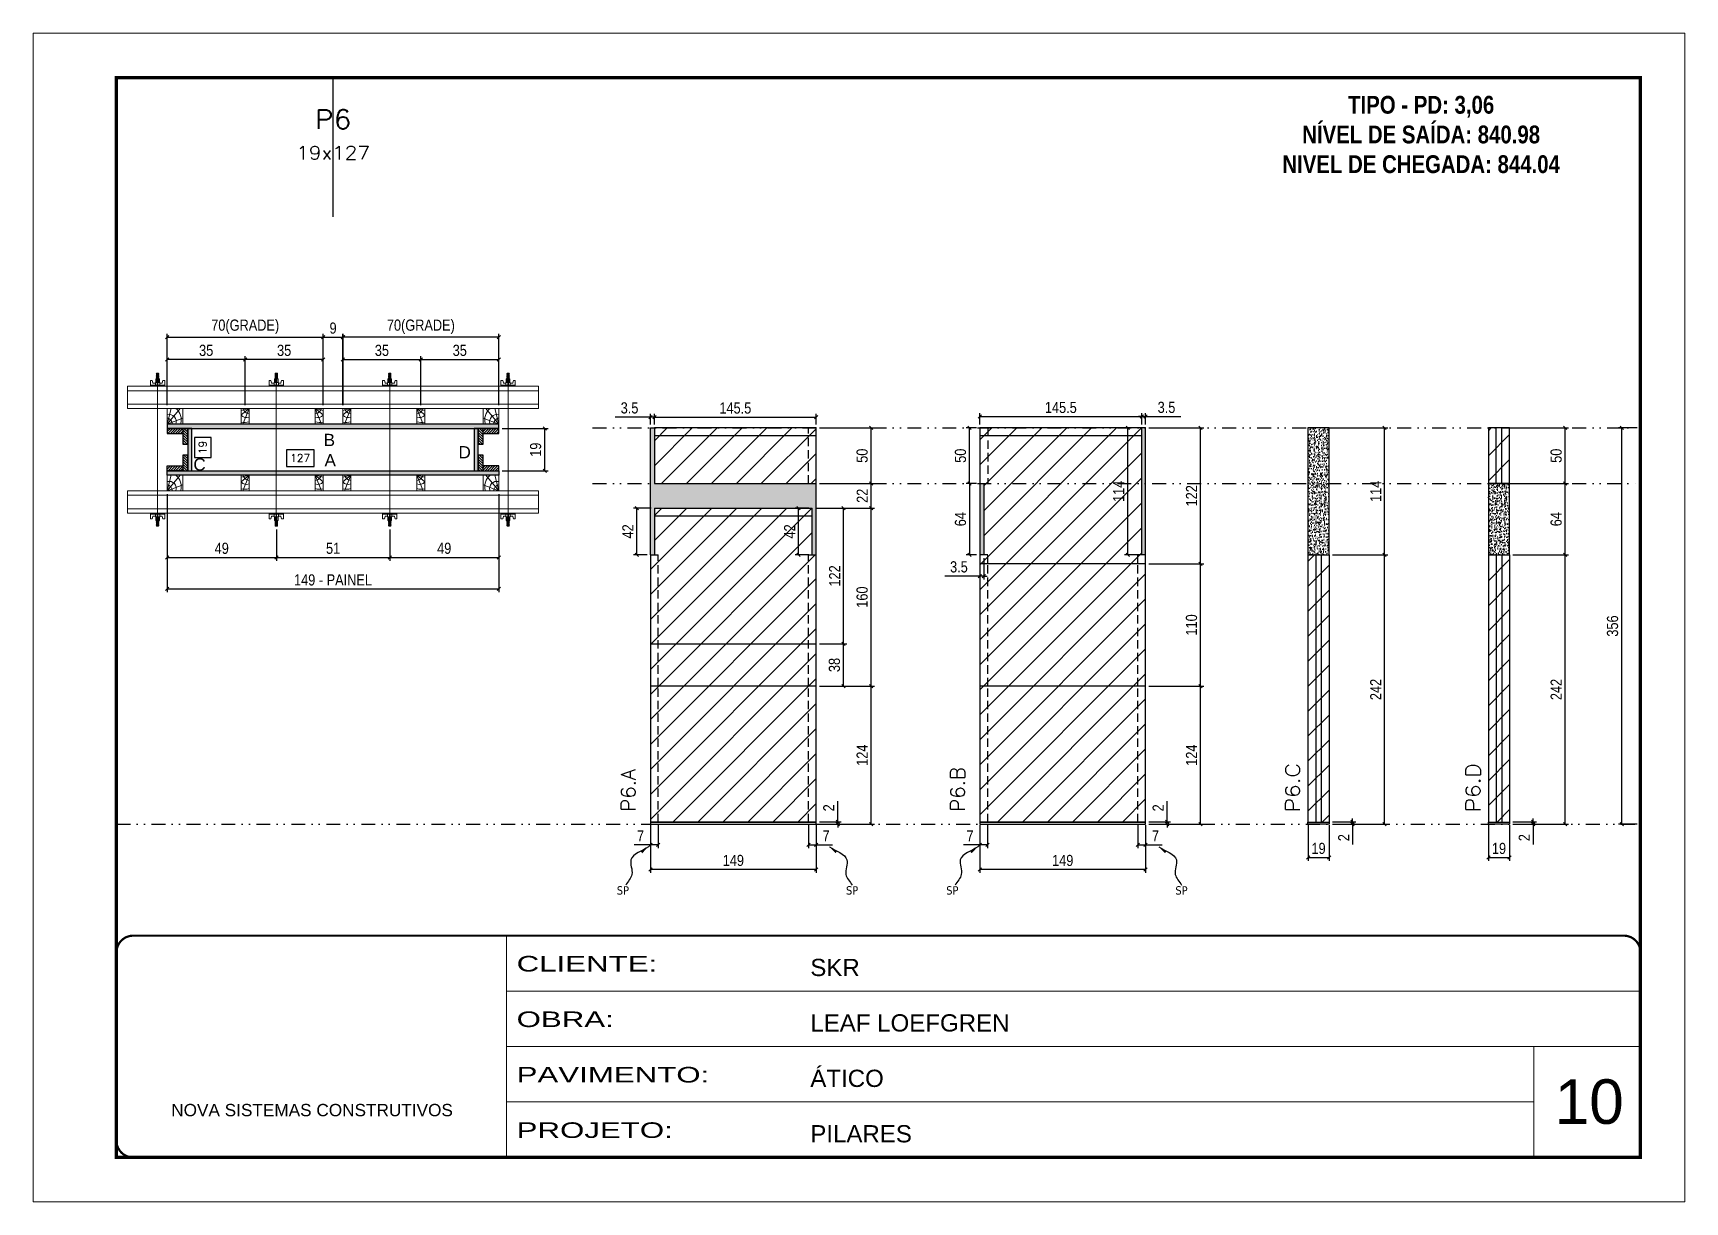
# Model space of a CAD drawing. Extents: x 14400 to 27878, y -21631 to 6985.
# Drawn here: x 16012 to 17497, y 3638 to 4688 of the extents above; entities that cross this region are included whole.
import ezdxf
from ezdxf.enums import TextEntityAlignment as Align

# ---------------------------------------------------------------- set-up
doc = ezdxf.new("R2010")
doc.units = 0
for name, pattern in [('CONTINUO', [0]), ('DASHED', [0.75, 0.5, -0.25]), ('DIVIDE2', [0.625, 0.25, -0.125, 0, -0.125, 0, -0.125]), ('HIDDEN', [0.375, 0.25, -0.125])]:
    doc.linetypes.add(name, pattern=pattern)
for name, color, linetype, lineweight in [('CARIMBO', 255, 'Continuous', 9), ('Folhas', 255, 'Continuous', 9), ('Hachura', 251, 'Continuous', 9), ('Madeira', 126, 'Continuous', 18), ('Perfil Metálico', 224, 'Continuous', 18), ('SARRAFO DE PRESSAO', 251, 'DASHED', 9), ('Texto Seção', 7, 'Continuous', 15)]:
    doc.layers.add(name, color=color, linetype=linetype, lineweight=lineweight)
for name, color, linetype in [('CHAPA', 1, 'Continuous'), ('COTA', 241, 'Continuous'), ('MEIO_PONT', 93, 'Continuous'), ('NOMENCLATURA', 7, 'Continuous'), ('Nível', 160, 'Continuous'), ('Painéis', 200, 'Continuous'), ('SARR_2.2x7', 40, 'Continuous'), ('SARRAFO', 251, 'Continuous'), ('texto', 7, 'Continuous'), ('Texto de Titulo', 7, 'Continuous'), ('Texto Qtd Sarr', 242, 'Continuous'), ('TEXTO_GERAL', 7, 'Continuous')]:
    doc.layers.add(name, color=color, linetype=linetype)
doc.styles.add('ARIAL', font='arial.ttf')
doc.styles.add('COTA TECNICA', font='techl___.ttf', dxfattribs={"height": 10})
doc.styles.add('COTA TECNICA 2X', font='techl___.ttf', dxfattribs={"height": 10})
doc.styles.add('COTA TECNICA-50', font='techl___.ttf', dxfattribs={"height": 10})
doc.styles.add('REGUA-120', font='ROMANS.shx', dxfattribs={"height": 15})
doc.styles.add('ROMANC', font='techb___.ttf', dxfattribs={"height": 2.5})
doc.styles.add('ROMANS', font='romans.shx')
doc.styles.get("Standard").update_dxf_attribs({"font": 'arial.ttf'})
doc.styles.add('Tecnologia', font='')
doc.styles.get('Tecnologia').set_extended_font_data('Forgotten Futurist')
doc.dimstyles.new('COTA PAINEL-50', dxfattribs={"dimtxt": 10, "dimasz": 3, "dimexe": 3, "dimexo": 3, "dimgap": 3, "dimtad": 1, "dimdec": 1, "dimzin": 12, "dimdsep": 46, "dimtxsty": 'COTA TECNICA-50', "dimblk1": 'OBLIQUE', "dimblk2": 'OBLIQUE', "dimsah": 1, "dimcen": 0.9, "dimclrd": 4, "dimclre": 4, "dimclrt": 240, "dimadec": 1, "dimazin": 3, "dimtfac": 1, "dimtdec": 1, "dimtmove": 0, "dimatfit": 3, "dimfxl": 1, "dimtolj": 1, "dimtzin": 12, "dimarcsym": 0})
doc.dimstyles.new('PAINEL', dxfattribs={"dimtxt": 10, "dimasz": 3, "dimexe": 3, "dimexo": 3, "dimgap": 3, "dimtad": 1, "dimdec": 1, "dimzin": 12, "dimdsep": 46, "dimtxsty": 'COTA TECNICA', "dimblk1": 'OBLIQUE', "dimblk2": 'OBLIQUE', "dimsah": 1, "dimcen": 0.9, "dimclrd": 4, "dimclre": 4, "dimclrt": 240, "dimadec": 1, "dimazin": 3, "dimtfac": 1, "dimtdec": 1, "dimtmove": 0, "dimatfit": 3, "dimfxl": 1, "dimtolj": 1, "dimtzin": 12, "dimarcsym": 0})
doc.dimstyles.new('SECAO PILAR', dxfattribs={"dimtxt": 10, "dimasz": 3, "dimexe": 3, "dimexo": 3, "dimgap": 3, "dimtad": 1, "dimdec": 1, "dimlfac": 0.5, "dimzin": 12, "dimdsep": 46, "dimtxsty": 'COTA TECNICA 2X', "dimblk1": 'OBLIQUE', "dimblk2": 'OBLIQUE', "dimsah": 1, "dimcen": 0.9, "dimclrd": 256, "dimclre": 256, "dimclrt": 256, "dimadec": 1, "dimazin": 3, "dimtfac": 1, "dimtdec": 1, "dimtmove": 0, "dimatfit": 3, "dimfxl": 1, "dimtolj": 1, "dimtzin": 12, "dimarcsym": 0})
doc.dimstyles.new('SECÇÃO 2', dxfattribs={"dimtxt": 7, "dimasz": 6, "dimexe": 0.18, "dimexo": 2, "dimgap": -4, "dimtad": 3, "dimdec": 1, "dimlfac": 0.5, "dimzin": 12, "dimdsep": 46, "dimtxsty": 'ROMANS', "dimblk": 'ARCHTICK', "dimcen": 0.09, "dimse1": 1, "dimse2": 1, "dimsd1": 1, "dimsd2": 1, "dimclrd": 180, "dimclre": 5, "dimclrt": 1, "dimadec": 0, "dimazin": 3, "dimtfac": 1, "dimtdec": 1, "dimtofl": 0, "dimtmove": 0, "dimatfit": 3, "dimldrblk": 'ARCHTICK', "dimfxl": 1, "dimtolj": 1, "dimtzin": 0, "dimarcsym": 0})
doc.dimstyles.get("Standard").update_dxf_attribs({"dimtxt": 0.18, "dimasz": 0.18, "dimexe": 0.18, "dimexo": 0.0625, "dimgap": 0.09, "dimtad": 0, "dimtih": 1, "dimtoh": 1, "dimdec": 4, "dimzin": 0, "dimdsep": 46, "dimtxsty": 'Standard', "dimcen": 0.09, "dimadec": 0, "dimazin": 0, "dimtfac": 1, "dimtdec": 4, "dimtofl": 0, "dimtmove": 0, "dimatfit": 3, "dimfxl": 1, "dimtolj": 1, "dimtzin": 0, "dimarcsym": 0})
pattern_1 = [(225, (7008.6627, -18597.0831), (1.12253202, -1.12253202), [])]
pattern_2 = [(50, (-1585, 2e-12), (5.4655401, -0.4781726), [0.5715, -6.2865]), (355, (-1585, 2e-12), (-1.0573026, 5.7317054), [0.4572, -5.0292175]), (100.451445, (-1584.5445, -0.04), (4.4082374, 5.2535326), [0.4857003, -5.3427073]), (46.1842, (-1585, 1.524), (8.1323712, -1.2612698), [0.85725, -9.42975]), (96.635558, (-1584.322, 1.419), (7.122124, 7.4227837), [0.7285507, -8.0140682]), (351.18415, (-1585, 1.524), (7.122124, 7.4227837), [0.685799, -7.543792]), (21, (-1584.238, 1.143), (4.5484317, -3.0679559), [0.5715, -6.2865]), (326, (-1584.238, 1.143), (1.8540609, 5.525639), [0.4572, -5.0292]), (71.451445, (-1583.859, 0.8873), (6.4024926, 2.457683), [0.4857003, -5.3426981]), (37.5, (-1585, 2e-12), (0.0926581, 2.53665117), [0, -4.96824, 0, -5.1054, 0, -5.04825]), (7.5, (-1585, 2e-12), (2.00458988, 3.00541724), [0, -2.91084, 0, -4.85394, 0, -1.92405]), (327.5, (-1586.6993, 2e-12), (4.06771786, -0.17186232), [0, -1.905, 0, -5.9436, 0, -7.8867]), (317.5, (-1587.4613, 2e-12), (4.44387544, 0.7627947), [0, -2.4765, 0, -3.94716, 0, -5.6007])]

msp = doc.modelspace()

# ---------------------------------------------------------------- texts
at = {"layer": 'CARIMBO', "style": 'ARIAL'}
msp.add_text('10', height=40, dxfattribs=at).set_placement((17379.828, 3707.721))
at = {"layer": 'NOMENCLATURA', "color": 2, "insert": (17259.806, 4631.162), "char_height": 16, "attachment_point": 2, "style": 'ROMANC'}
msp.add_mtext_dynamic_manual_height_columns('TIPO - PD: 3,06\\PNÍVEL DE SAÍDA: 840.98\\PNIVEL DE CHEGADA: 844.04', width=432.35115, gutter_width=1, heights=[0], dxfattribs=at)
at = {"layer": 'texto', "color": 0, "char_height": 7.5, "attachment_point": 5}
for insert in [(16542.229, 3917.369), (16748.254, 3917.369), (16838.361, 3917.369), (17044.385, 3917.369)]:
    msp.add_mtext('{\\fTahoma|b0|i0|c0|p34;\\C4;SP}', dxfattribs=dict(at, insert=insert))
at = {"layer": 'Texto Seção', "style": 'REGUA-120', "width": 1.1}
for s, p in [('P6.C', (17150.804, 3987.624)), ('P6.D', (17313.029, 3987.624))]:
    msp.add_text(s, height=13, rotation=90, dxfattribs=at).set_placement(p)
at = {"layer": 'Texto Seção', "char_height": 13, "width": 285.32988, "attachment_point": 7, "rotation": 90, "style": 'REGUA-120'}
for s, insert in [('\\pt26;P6.A', (16553.535, 3988.112)), ('P6.B', (16849.667, 3988.112))]:
    msp.add_mtext(s, dxfattribs=dict(at, insert=insert))
at = {"layer": 'TEXTO_GERAL', "style": 'ARIAL'}
for s, p in [('B', (16278.377, 4322.075)), ('A', (16279.124, 4303.845)), ('D', (16399.974, 4311.048)), ('C', (16161.632, 4300.091))]:
    msp.add_text(s, height=11, dxfattribs=at).set_placement(p, align=Align.MIDDLE_CENTER)

# ---------------------------------------------------------------- blocks, each defined once
blk = doc.blocks.new('9999999999')
at = {"color": 30, "linetype": 'CONTINUO'}
for p, q in [((98564.6, 34230.2), (98564.6, 34429.4)), ((98564.6, 34379.6), (99584, 34379.6)), ((98564.6, 34329.8), (99488, 34329.8)), ((99584, 34329.8), (99488, 34329.8)), ((99488, 34329.8), (99488, 34230.2)), ((98564.6, 34280), (99488, 34280))]:
    blk.add_line(p, q, dxfattribs=at)
at = {"color": 30, "linetype": 'CONTINUO', "const_width": 2}
blk.add_lwpolyline([(99584, 34230.2), (99584, 34414.4, 0.414214), (99569, 34429.4), (98229, 34429.4, 0.414214), (98214, 34414.4), (98214, 34245.2, 0.414214), (98229, 34230.2), (99584, 34230.2)], format="xyb", dxfattribs=at)
at = {"layer": 'Folhas'}
blk.add_lwpolyline([(98139, 34190.2), (99624, 34190.2), (99624, 35240.2), (98139, 35240.2)], close=True, dxfattribs=at)
at = {"layer": 'Folhas', "color": 30, "const_width": 3}
blk.add_lwpolyline([(98214, 34230.2), (99584, 34230.2), (99584, 35200.2), (98214, 35200.2)], close=True, dxfattribs=at)
at = {"color": 7, "linetype": 'Continuous', "ltscale": 5, "style": 'ARIAL'}
for s, height, p in [('SKR', 15.48, (98837.7, 34393.1)), ('LEAF LOEFGREN', 15.483, (98837.7, 34343.3)), ('ÁTICO', 15.48, (98837.7, 34293.5)), ('NOVA SISTEMAS CONSTRUTIVOS', 11.059, (98263.2, 34267.2)), ('PILARES', 15.48, (98837.7, 34243.7))]:
    blk.add_text(s, height=height, dxfattribs=at).set_placement(p)
at = {"layer": 'Folhas', "color": 7, "style": 'Tecnologia', "width": 1.5}
for s, p in [('CLIENTE:', (98573.7, 34397.2)), ('OBRA:', (98573.7, 34347.3)), ('PAVIMENTO:', (98573.7, 34297.5)), ('PROJETO:', (98573.7, 34247.7))]:
    blk.add_text(s, height=14, dxfattribs=at).set_placement(p)
blk = doc.blocks.new('*D972')
at = {"layer": 'COTA', "color": 180, "lineweight": -2, "transparency": 16777216}
for p, q in [((16172, 4324.4), (16157, 4324.4)), ((16157, 4324.4), (16157, 4306.4)), ((16172, 4306.4), (16172, 4324.4)), ((16157, 4306.4), (16172, 4306.4))]:
    blk.add_line(p, q, dxfattribs=at)
at = {"layer": 'Defpoints', "color": 0, "transparency": 16777216}
for p in [(16171.9, 4332.3), (16171.9, 4294.3), (16176, 4294.3)]:
    blk.add_point(p, dxfattribs=at)
at = {"layer": 'COTA', "color": 1, "transparency": 16777216, "insert": (16164.5, 4315.4), "char_height": 7, "attachment_point": 5, "rotation": 90, "style": 'ROMANS'}
blk.add_mtext('\\A1;19', dxfattribs=at)
blk = doc.blocks.new('_ArchTick')
at = {"color": 0, "linetype": 'ByBlock', "const_width": 0.15}
blk.add_lwpolyline([(-0.5, -0.5), (0.5, 0.5)], dxfattribs=at)
blk = doc.blocks.new('*D973')
at = {"layer": 'COTA', "color": 180, "lineweight": -2, "transparency": 16777216}
for p, q in [((16264.7, 4313.3), (16239.7, 4313.3)), ((16239.7, 4313.3), (16239.7, 4298.3)), ((16264.7, 4298.3), (16264.7, 4313.3)), ((16239.7, 4298.3), (16264.7, 4298.3))]:
    blk.add_line(p, q, dxfattribs=at)
at = {"layer": 'Defpoints', "color": 0, "transparency": 16777216}
for p in [(16154.6, 4294.3), (16408.6, 4294.3), (16408.6, 4294.3)]:
    blk.add_point(p, dxfattribs=at)
at = {"layer": 'COTA', "color": 1, "transparency": 16777216, "insert": (16252.2, 4305.8), "char_height": 7, "attachment_point": 5, "style": 'ROMANS'}
blk.add_mtext('\\A1;127', dxfattribs=at)
blk = doc.blocks.new('_Oblique')
at = {"color": 0, "linetype": 'ByBlock', "lineweight": -2}
blk.add_line((-0.5, -0.5), (0.5, 0.5), dxfattribs=at)
blk = doc.blocks.new('*D974')
at = {"layer": 'COTA', "lineweight": -2, "transparency": 16777216}
for p, q in [((16132.6, 4273.3), (16132.6, 4185.2)), ((16430.6, 4273.4), (16430.6, 4185.2)), ((16132.6, 4188.2), (16430.6, 4188.2))]:
    blk.add_line(p, q, dxfattribs=at)
at = {"layer": 'Defpoints', "color": 0, "transparency": 16777216}
for p in [(16132.6, 4276.3), (16430.6, 4276.4), (16430.6, 4188.2)]:
    blk.add_point(p, dxfattribs=at)
at = {"layer": 'COTA', "lineweight": -2, "transparency": 16777216, "xscale": 3, "yscale": 3, "zscale": 3, "rotation": 180}
blk.add_blockref('_Oblique', (16132.6, 4188.2), dxfattribs=at)
at = {"layer": 'COTA', "lineweight": -2, "transparency": 16777216, "xscale": 3, "yscale": 3, "zscale": 3}
blk.add_blockref('_Oblique', (16430.6, 4188.2), dxfattribs=at)
at = {"layer": 'COTA', "transparency": 16777216, "insert": (16281.6, 4196.3), "char_height": 10, "attachment_point": 5, "style": 'COTA TECNICA 2X'}
blk.add_mtext('\\A1;149 - PAINEL', dxfattribs=at)
blk = doc.blocks.new('*D975')
at = {"layer": 'COTA', "lineweight": -2, "transparency": 16777216}
for p, q in [((16132.6, 4273.3), (16132.6, 4213.6)), ((16230.7, 4241.6), (16230.7, 4213.6)), ((16132.6, 4216.6), (16230.7, 4216.6))]:
    blk.add_line(p, q, dxfattribs=at)
at = {"layer": 'Defpoints', "color": 0, "transparency": 16777216}
for p in [(16132.6, 4276.3), (16230.7, 4244.6), (16230.7, 4216.6)]:
    blk.add_point(p, dxfattribs=at)
at = {"layer": 'COTA', "lineweight": -2, "transparency": 16777216, "xscale": 3, "yscale": 3, "zscale": 3, "rotation": 180}
blk.add_blockref('_Oblique', (16132.6, 4216.6), dxfattribs=at)
at = {"layer": 'COTA', "lineweight": -2, "transparency": 16777216, "xscale": 3, "yscale": 3, "zscale": 3}
blk.add_blockref('_Oblique', (16230.7, 4216.6), dxfattribs=at)
at = {"layer": 'COTA', "transparency": 16777216, "insert": (16181.6, 4224.7), "char_height": 10, "attachment_point": 5, "style": 'COTA TECNICA 2X'}
blk.add_mtext('\\A1;49', dxfattribs=at)
blk = doc.blocks.new('*D976')
at = {"layer": 'COTA', "lineweight": -2, "transparency": 16777216}
for p, q in [((16430.6, 4273.3), (16430.6, 4213.6)), ((16332.7, 4241.6), (16332.7, 4213.6)), ((16332.7, 4216.6), (16430.6, 4216.6))]:
    blk.add_line(p, q, dxfattribs=at)
at = {"layer": 'Defpoints', "color": 0, "transparency": 16777216}
for p in [(16430.6, 4276.3), (16332.7, 4244.6), (16430.6, 4216.6)]:
    blk.add_point(p, dxfattribs=at)
at = {"layer": 'COTA', "lineweight": -2, "transparency": 16777216, "xscale": 3, "yscale": 3, "zscale": 3, "rotation": 180}
blk.add_blockref('_Oblique', (16332.7, 4216.6), dxfattribs=at)
at = {"layer": 'COTA', "lineweight": -2, "transparency": 16777216, "xscale": 3, "yscale": 3, "zscale": 3}
blk.add_blockref('_Oblique', (16430.6, 4216.6), dxfattribs=at)
at = {"layer": 'COTA', "transparency": 16777216, "insert": (16381.6, 4224.7), "char_height": 10, "attachment_point": 5, "style": 'COTA TECNICA 2X'}
blk.add_mtext('\\A1;49', dxfattribs=at)
blk = doc.blocks.new('C')
at = {"layer": 'Hachura', "color": 0}
for p, q in [((0, 3.22), (0, -3.22)), ((0.45, 3.22), (0, 3.22)), ((0.46, 3.16), (0, 3.16)), ((0.46, 3.05), (0, 3.05)), ((0.46, 2.88), (0, 2.88)), ((0, 2.75), (0, -1.16)), ((0.46, 2.65), (0, 2.65)), ((0.46, 2.23), (0, 2.23)), ((0.46, 1.51), (0, 1.51)), ((0.39, 0.49), (0.17, 0.49)), ((0.45, -3.23), (0.45, 3.22)), ((0.45, 3.22), (2.58, 3.22)), ((1.74, 0.97), (0.45, 0.97)), ((1.45, 0.1), (0.45, 0.1)), ((1.35, 1.94), (1.35, 0.96)), ((2.58, 2.39), (1.47, 2.09)), ((1.74, -0.97), (1.74, 0.97)), ((1.74, 0.97), (1.74, 0.84)), ((1.74, 0.97), (1.74, 0.84)), ((1.74, 0.84), (3.35, 0.84)), ((3.35, 0.45), (1.74, 0.45)), ((2.58, 3.22), (2.58, 2.39)), ((3.32, 0.84), (3.32, -0.84)), ((3.35, 0.84), (3.35, -0.84)), ((3.68, 0.45), (3.35, 0.45)), ((3.84, -0.52), (3.35, 0.45)), ((3.35, 0.06), (3.67, -0.57)), ((3.68, 0.45), (4.16, -0.52)), ((3.72, 0.5), (4.25, -0.57)), ((4.37, -0.55), (3.83, 0.53)), ((4.15, 0.45), (3.93, 0.45)), ((4.42, -0.52), (3.93, 0.45)), ((4.15, 0.45), (4.26, 0.45)), ((4.26, 0.45), (4.74, -0.52)), ((4.3, 0.5), (4.83, -0.57)), ((4.95, -0.55), (4.41, 0.53)), ((4.51, 0.45), (4.84, 0.45)), ((5, -0.52), (4.51, 0.45)), ((4.84, 0.45), (5.32, -0.52)), ((4.88, 0.5), (5.41, -0.57)), ((5.53, -0.55), (4.99, 0.53)), ((5.58, -0.52), (5.09, 0.45)), ((5.42, 0.45), (5.09, 0.45)), ((5.58, -0.52), (5.09, 0.45)), ((5.42, 0.45), (5.74, -0.19)), ((5.46, 0.5), (5.74, -0.07)), ((5.74, 0.19), (5.57, 0.53)), ((5.74, 0.32), (5.68, 0.45)), ((5.68, 0.45), (5.74, 0.45)), ((5.74, 0.45), (5.9, 0.29)), ((5.74, 0.45), (5.74, -0.52)), ((5.9, -0.36), (5.9, 0.29)), ((0.45, 0), (0, 0)), ((0.46, -1.52), (0, -1.52)), ((0.46, -2.23), (0, -2.23)), ((0.46, -2.65), (0, -2.65)), ((0.46, -2.88), (0, -2.88)), ((0.46, -3.05), (0, -3.05)), ((0.46, -3.16), (0, -3.16)), ((0, -3.22), (2.57, -3.22)), ((0.08, -0.48), (0.29, -0.48)), ((0.29, -0.48), (0.4, -0.48)), ((0.45, 0), (0.45, -0.97)), ((0.45, -0.16), (1.45, -0.16)), ((0.45, -0.65), (0.45, -0.32)), ((0.45, -3.23), (0.45, -0.65)), ((0.45, -0.97), (1.74, -0.97)), ((1.35, -1.94), (1.35, -0.97)), ((2.58, -2.39), (1.47, -2.1)), ((3.35, -0.32), (1.74, -0.32)), ((3.35, -0.84), (1.74, -0.84)), ((2.58, -3.23), (2.58, -2.39)), ((3.35, -0.07), (3.58, -0.52)), ((3.35, -0.52), (3.58, -0.52)), ((3.84, -0.52), (4.16, -0.52)), ((4.42, -0.52), (4.74, -0.52)), ((4.63, -0.52), (4.74, -0.52)), ((5, -0.52), (5.32, -0.52)), ((5.58, -0.52), (5.74, -0.52)), ((5.74, -0.52), (5.9, -0.36)), ((5.74, -0.52), (5.74, -0.52))]:
    blk.add_line(p, q, dxfattribs=at)
for centre, radius, start, end in [((1.52, 1.94), 0.161, 104.74356, 180), ((1.44, -0.03), 0.129, 272.69497, 87.30503), ((3.81, 0.39), 0.143, 25.56881, 154.43119), ((4.39, 0.39), 0.143, 25.56881, 154.43119), ((4.97, 0.39), 0.143, 25.56881, 154.43119), ((5.55, 0.39), 0.143, 25.56881, 154.43119), ((0.17, -0.37), 0.174, 221.74404, 317.85924), ((1.52, -1.94), 0.161, 180, 255.25644), ((3.71, -0.4), 0.174, 222.14076, 318.25596), ((4.29, -0.4), 0.174, 222.14076, 318.25596), ((4.87, -0.4), 0.174, 222.14076, 318.25596), ((5.45, -0.4), 0.174, 222.14076, 318.25596), ((5.61, -0.4), 0.174, 317.85924, 318.25596)]:
    blk.add_arc(centre, radius, start, end, dxfattribs=at)
blk = doc.blocks.new('*D977')
at = {"layer": 'COTA', "lineweight": -2, "transparency": 16777216}
for p, q in [((16230.7, 4241.6), (16230.7, 4213.6)), ((16332.7, 4241.6), (16332.7, 4213.6)), ((16230.7, 4216.6), (16332.7, 4216.6))]:
    blk.add_line(p, q, dxfattribs=at)
at = {"layer": 'Defpoints', "color": 0, "transparency": 16777216}
for p in [(16230.7, 4244.6), (16332.7, 4244.6), (16332.7, 4216.6)]:
    blk.add_point(p, dxfattribs=at)
at = {"layer": 'COTA', "lineweight": -2, "transparency": 16777216, "xscale": 3, "yscale": 3, "zscale": 3, "rotation": 180}
blk.add_blockref('_Oblique', (16230.7, 4216.6), dxfattribs=at)
at = {"layer": 'COTA', "lineweight": -2, "transparency": 16777216, "xscale": 3, "yscale": 3, "zscale": 3}
blk.add_blockref('_Oblique', (16332.7, 4216.6), dxfattribs=at)
at = {"layer": 'COTA', "transparency": 16777216, "insert": (16281.7, 4224.7), "char_height": 10, "attachment_point": 5, "style": 'COTA TECNICA 2X'}
blk.add_mtext('\\A1;51', dxfattribs=at)
blk = doc.blocks.new('*D978')
at = {"layer": 'COTA', "lineweight": -2, "transparency": 16777216}
for p, q in [((16290.5, 4353.3), (16290.5, 4397.3)), ((16360.6, 4353.3), (16360.6, 4397.3)), ((16290.5, 4394.3), (16360.6, 4394.3))]:
    blk.add_line(p, q, dxfattribs=at)
at = {"layer": 'Defpoints', "color": 0, "transparency": 16777216}
for p in [(16360.6, 4394.3), (16290.5, 4350.3), (16360.6, 4350.3)]:
    blk.add_point(p, dxfattribs=at)
at = {"layer": 'COTA', "lineweight": -2, "transparency": 16777216, "xscale": 3, "yscale": 3, "zscale": 3, "rotation": 180}
blk.add_blockref('_Oblique', (16290.5, 4394.3), dxfattribs=at)
at = {"layer": 'COTA', "lineweight": -2, "transparency": 16777216, "xscale": 3, "yscale": 3, "zscale": 3}
blk.add_blockref('_Oblique', (16360.6, 4394.3), dxfattribs=at)
at = {"layer": 'COTA', "transparency": 16777216, "insert": (16325.6, 4402.5), "char_height": 10, "attachment_point": 5, "style": 'COTA TECNICA 2X'}
blk.add_mtext('\\A1;35', dxfattribs=at)
blk = doc.blocks.new('*D979')
at = {"layer": 'COTA', "lineweight": -2, "transparency": 16777216}
for p, q in [((16360.6, 4353.3), (16360.6, 4397.3)), ((16430.6, 4353.3), (16430.6, 4397.3)), ((16360.6, 4394.3), (16430.6, 4394.3))]:
    blk.add_line(p, q, dxfattribs=at)
at = {"layer": 'Defpoints', "color": 0, "transparency": 16777216}
for p in [(16430.6, 4394.3), (16360.6, 4350.3), (16430.6, 4350.3)]:
    blk.add_point(p, dxfattribs=at)
at = {"layer": 'COTA', "lineweight": -2, "transparency": 16777216, "xscale": 3, "yscale": 3, "zscale": 3, "rotation": 180}
blk.add_blockref('_Oblique', (16360.6, 4394.3), dxfattribs=at)
at = {"layer": 'COTA', "lineweight": -2, "transparency": 16777216, "xscale": 3, "yscale": 3, "zscale": 3}
blk.add_blockref('_Oblique', (16430.6, 4394.3), dxfattribs=at)
at = {"layer": 'COTA', "transparency": 16777216, "insert": (16395.6, 4402.5), "char_height": 10, "attachment_point": 5, "style": 'COTA TECNICA 2X'}
blk.add_mtext('\\A1;35', dxfattribs=at)
blk = doc.blocks.new('*D980')
at = {"layer": 'COTA', "lineweight": -2, "transparency": 16777216}
for p, q in [((16290.5, 4353.3), (16290.5, 4417.4)), ((16430.6, 4414.4), (16290.5, 4414.4)), ((16430.6, 4353.3), (16430.6, 4417.4))]:
    blk.add_line(p, q, dxfattribs=at)
at = {"layer": 'Defpoints', "color": 0, "transparency": 16777216}
for p in [(16290.5, 4414.4), (16290.5, 4350.3), (16430.6, 4350.3)]:
    blk.add_point(p, dxfattribs=at)
at = {"layer": 'COTA', "lineweight": -2, "transparency": 16777216, "xscale": 3, "yscale": 3, "zscale": 3, "rotation": 180}
blk.add_blockref('_Oblique', (16290.5, 4414.4), dxfattribs=at)
at = {"layer": 'COTA', "lineweight": -2, "transparency": 16777216, "xscale": 3, "yscale": 3, "zscale": 3}
blk.add_blockref('_Oblique', (16430.6, 4414.4), dxfattribs=at)
at = {"layer": 'COTA', "transparency": 16777216, "insert": (16360.6, 4423.7), "char_height": 10, "attachment_point": 5, "style": 'COTA TECNICA 2X'}
blk.add_mtext('\\A1;70(GRADE)', dxfattribs=at)
blk = doc.blocks.new('*D981')
at = {"layer": 'COTA', "lineweight": -2, "transparency": 16777216}
for p, q in [((16433.6, 4332.3), (16474.9, 4332.3)), ((16471.9, 4294.3), (16471.9, 4332.3)), ((16433.6, 4294.3), (16474.9, 4294.3))]:
    blk.add_line(p, q, dxfattribs=at)
at = {"layer": 'Defpoints', "color": 0, "transparency": 16777216}
for p in [(16430.6, 4332.3), (16471.9, 4332.3), (16430.6, 4294.3)]:
    blk.add_point(p, dxfattribs=at)
at = {"layer": 'COTA', "lineweight": -2, "transparency": 16777216, "xscale": 3, "yscale": 3, "zscale": 3}
for p, rotation in [((16471.9, 4332.3), 90), ((16471.9, 4294.3), 270)]:
    blk.add_blockref('_Oblique', p, dxfattribs=dict(at, rotation=rotation))
at = {"layer": 'COTA', "transparency": 16777216, "insert": (16463.8, 4313.3), "char_height": 10, "attachment_point": 5, "rotation": 90, "style": 'COTA TECNICA 2X'}
blk.add_mtext('\\A1;19', dxfattribs=at)
blk = doc.blocks.new('PONTALETE')
at = {"layer": 'Madeira'}
for q in [(2.71, 7), (7, 5.76), (7, 1.74)]:
    blk.add_line((0, 0), q, dxfattribs=at)
blk.add_lwpolyline([(0, 0), (7, 0), (7, 7), (0, 7)], close=True, dxfattribs=at)
for centre, radius, start, end in [((2.04, 0.06), 6.23, 37.28179, 109.09128), ((1.09, 0.9), 3.19, 343.60304, 109.98471), ((-0.21, -0.78), 3.09, 14.63219, 86.0383)]:
    blk.add_arc(centre, radius, start, end, dxfattribs=at)
blk = doc.blocks.new('MEIO PONTALETE')
at = {"layer": 'Madeira'}
for q in [(2.71, 7), (3.5, 2.88), (3.5, 0.87)]:
    blk.add_line((0, 0), q, dxfattribs=at)
blk.add_lwpolyline([(0, 0), (3.5, 0), (3.5, 7), (0, 7)], close=True, dxfattribs=at)
for centre, radius, start, end in [((2.04, 0.06), 6.23, 76.44987, 109.09128), ((1.09, 0.9), 3.19, 40.90626, 109.98471), ((-0.21, -0.78), 3.09, 14.63219, 86.0383)]:
    blk.add_arc(centre, radius, start, end, dxfattribs=at)
blk = doc.blocks.new('titulo1')
at = {"layer": 'Defpoints', "color": 252, "linetype": 'HIDDEN', "ltscale": 2}
blk.add_line((0, 0), (0, 125), dxfattribs=at)
at = {"layer": 'Defpoints', "style": 'ROMANS', "oblique": 15}
blk.add_attdef('FOLHA', text='', height=10, dxfattribs=at).set_placement((0, 15.6), align=Align.MIDDLE_CENTER)
at = {"layer": 'Texto Qtd Sarr', "color": 3, "style": 'ROMANS', "oblique": 15}
for tag, height, p in [('TITULO', 17, (0, 71.4)), ('SEÇÃO', 12, (0, 41.5))]:
    blk.add_attdef(tag, text='', height=height, dxfattribs=at).set_placement(p, align=Align.MIDDLE_CENTER)
blk = doc.blocks.new('*D999')
at = {"layer": 'COTA', "color": 4, "lineweight": -2, "transparency": 16777216}
for p, q in [((17454, 4332.9), (17437.1, 4332.9)), ((17440.1, 3976.9), (17440.1, 4332.9)), ((17454, 3976.9), (17437.1, 3976.9))]:
    blk.add_line(p, q, dxfattribs=at)
at = {"layer": 'Defpoints', "color": 0, "transparency": 16777216}
for p in [(17440.1, 4332.9), (17457, 4332.9), (17457, 3976.9)]:
    blk.add_point(p, dxfattribs=at)
at = {"layer": 'COTA', "color": 4, "lineweight": -2, "transparency": 16777216, "xscale": 3, "yscale": 3, "zscale": 3}
for p, rotation in [((17440.1, 4332.9), 90), ((17440.1, 3976.9), 270)]:
    blk.add_blockref('_Oblique', p, dxfattribs=dict(at, rotation=rotation))
at = {"layer": 'COTA', "color": 240, "transparency": 16777216, "insert": (17431.9, 4154.9), "char_height": 10, "attachment_point": 5, "rotation": 90, "style": 'COTA TECNICA'}
blk.add_mtext('\\A1;356', dxfattribs=at)
blk = doc.blocks.new('*D982')
at = {"layer": 'COTA', "lineweight": -2, "transparency": 16777216}
for p, q in [((16202.6, 4353.3), (16202.6, 4397.3)), ((16272.7, 4353.3), (16272.7, 4397.3)), ((16272.7, 4394.3), (16202.6, 4394.3))]:
    blk.add_line(p, q, dxfattribs=at)
at = {"layer": 'Defpoints', "color": 0, "transparency": 16777216}
for p in [(16202.6, 4394.3), (16202.6, 4350.3), (16272.7, 4350.3)]:
    blk.add_point(p, dxfattribs=at)
at = {"layer": 'COTA', "lineweight": -2, "transparency": 16777216, "xscale": 3, "yscale": 3, "zscale": 3, "rotation": 180}
blk.add_blockref('_Oblique', (16202.6, 4394.3), dxfattribs=at)
at = {"layer": 'COTA', "lineweight": -2, "transparency": 16777216, "xscale": 3, "yscale": 3, "zscale": 3}
blk.add_blockref('_Oblique', (16272.7, 4394.3), dxfattribs=at)
at = {"layer": 'COTA', "transparency": 16777216, "insert": (16237.7, 4402.5), "char_height": 10, "attachment_point": 5, "style": 'COTA TECNICA 2X'}
blk.add_mtext('\\A1;35', dxfattribs=at)
blk = doc.blocks.new('*D983')
at = {"layer": 'COTA', "lineweight": -2, "transparency": 16777216}
for p, q in [((16132.6, 4353.3), (16132.6, 4397.3)), ((16202.6, 4353.3), (16202.6, 4397.3)), ((16202.6, 4394.3), (16132.6, 4394.3))]:
    blk.add_line(p, q, dxfattribs=at)
at = {"layer": 'Defpoints', "color": 0, "transparency": 16777216}
for p in [(16132.6, 4394.3), (16132.6, 4350.3), (16202.6, 4350.3)]:
    blk.add_point(p, dxfattribs=at)
at = {"layer": 'COTA', "lineweight": -2, "transparency": 16777216, "xscale": 3, "yscale": 3, "zscale": 3, "rotation": 180}
blk.add_blockref('_Oblique', (16132.6, 4394.3), dxfattribs=at)
at = {"layer": 'COTA', "lineweight": -2, "transparency": 16777216, "xscale": 3, "yscale": 3, "zscale": 3}
blk.add_blockref('_Oblique', (16202.6, 4394.3), dxfattribs=at)
at = {"layer": 'COTA', "transparency": 16777216, "insert": (16167.6, 4402.5), "char_height": 10, "attachment_point": 5, "style": 'COTA TECNICA 2X'}
blk.add_mtext('\\A1;35', dxfattribs=at)
blk = doc.blocks.new('*D984')
at = {"layer": 'COTA', "lineweight": -2, "transparency": 16777216}
for p, q in [((16132.6, 4353.3), (16132.6, 4417.4)), ((16132.6, 4414.4), (16272.7, 4414.4)), ((16272.7, 4353.3), (16272.7, 4417.4))]:
    blk.add_line(p, q, dxfattribs=at)
at = {"layer": 'Defpoints', "color": 0, "transparency": 16777216}
for p in [(16272.7, 4414.4), (16132.6, 4350.3), (16272.7, 4350.3)]:
    blk.add_point(p, dxfattribs=at)
at = {"layer": 'COTA', "lineweight": -2, "transparency": 16777216, "xscale": 3, "yscale": 3, "zscale": 3, "rotation": 180}
blk.add_blockref('_Oblique', (16132.6, 4414.4), dxfattribs=at)
at = {"layer": 'COTA', "lineweight": -2, "transparency": 16777216, "xscale": 3, "yscale": 3, "zscale": 3}
blk.add_blockref('_Oblique', (16272.7, 4414.4), dxfattribs=at)
at = {"layer": 'COTA', "transparency": 16777216, "insert": (16202.7, 4423.7), "char_height": 10, "attachment_point": 5, "style": 'COTA TECNICA 2X'}
blk.add_mtext('\\A1;70(GRADE)', dxfattribs=at)
blk = doc.blocks.new('*D1000')
at = {"layer": 'COTA', "lineweight": -2, "transparency": 16777216}
for p, q in [((16272.7, 4353.3), (16272.7, 4417.4)), ((16272.7, 4414.4), (16290.7, 4414.4)), ((16290.7, 4353.3), (16290.7, 4417.4))]:
    blk.add_line(p, q, dxfattribs=at)
at = {"layer": 'Defpoints', "color": 0, "transparency": 16777216}
for p in [(16290.7, 4414.4), (16272.7, 4350.3), (16290.7, 4350.3)]:
    blk.add_point(p, dxfattribs=at)
at = {"layer": 'COTA', "lineweight": -2, "transparency": 16777216, "xscale": 3, "yscale": 3, "zscale": 3, "rotation": 180}
blk.add_blockref('_Oblique', (16272.7, 4414.4), dxfattribs=at)
at = {"layer": 'COTA', "lineweight": -2, "transparency": 16777216, "xscale": 3, "yscale": 3, "zscale": 3}
blk.add_blockref('_Oblique', (16290.7, 4414.4), dxfattribs=at)
at = {"layer": 'COTA', "transparency": 16777216, "insert": (16281.7, 4422.5), "char_height": 10, "attachment_point": 5, "style": 'COTA TECNICA 2X'}
blk.add_mtext('\\A1;9', dxfattribs=at)
blk = doc.blocks.new('*D985')
at = {"layer": 'COTA', "color": 4, "lineweight": -2, "transparency": 16777216}
for p, q in [((16567, 3975.9), (16567, 3933.2)), ((16716, 3975.9), (16716, 3933.2)), ((16716, 3936.2), (16567, 3936.2))]:
    blk.add_line(p, q, dxfattribs=at)
at = {"layer": 'Defpoints', "color": 0, "transparency": 16777216}
for p in [(16567, 3978.9), (16716, 3978.9), (16567, 3936.2)]:
    blk.add_point(p, dxfattribs=at)
at = {"layer": 'COTA', "color": 4, "lineweight": -2, "transparency": 16777216, "xscale": 3, "yscale": 3, "zscale": 3, "rotation": 180}
blk.add_blockref('_Oblique', (16567, 3936.2), dxfattribs=at)
at = {"layer": 'COTA', "color": 4, "lineweight": -2, "transparency": 16777216, "xscale": 3, "yscale": 3, "zscale": 3}
blk.add_blockref('_Oblique', (16716, 3936.2), dxfattribs=at)
at = {"layer": 'COTA', "color": 240, "transparency": 16777216, "insert": (16641.5, 3944.3), "char_height": 10, "attachment_point": 5, "style": 'COTA TECNICA'}
blk.add_mtext('\\A1;149', dxfattribs=at)
blk = doc.blocks.new('*D986')
at = {"layer": 'COTA', "color": 4, "lineweight": -2, "transparency": 16777216}
for p, q in [((16709, 3975.9), (16709, 3955.4)), ((16716, 3973.9), (16716, 3955.4)), ((16709, 3958.4), (16716, 3958.4)), ((16716, 3958.4), (16730.7, 3958.4))]:
    blk.add_line(p, q, dxfattribs=at)
at = {"layer": 'Defpoints', "color": 0, "transparency": 16777216}
for p in [(16709, 3978.9), (16716, 3976.9), (16716, 3958.4)]:
    blk.add_point(p, dxfattribs=at)
at = {"layer": 'COTA', "color": 4, "lineweight": -2, "transparency": 16777216, "xscale": 3, "yscale": 3, "zscale": 3, "rotation": 180}
blk.add_blockref('_Oblique', (16709, 3958.4), dxfattribs=at)
at = {"layer": 'COTA', "color": 4, "lineweight": -2, "transparency": 16777216, "xscale": 3, "yscale": 3, "zscale": 3}
blk.add_blockref('_Oblique', (16716, 3958.4), dxfattribs=at)
at = {"layer": 'COTA', "color": 240, "transparency": 16777216, "insert": (16724.9, 3966.4), "char_height": 10, "attachment_point": 5, "style": 'COTA TECNICA-50'}
blk.add_mtext('\\A1;7', dxfattribs=at)
blk = doc.blocks.new('*D987')
at = {"layer": 'COTA', "color": 4, "lineweight": -2, "transparency": 16777216}
for p, q in [((16567, 3973.9), (16567, 3955.4)), ((16574, 3975.9), (16574, 3955.4)), ((16567, 3958.4), (16552.3, 3958.4)), ((16574, 3958.4), (16567, 3958.4))]:
    blk.add_line(p, q, dxfattribs=at)
at = {"layer": 'Defpoints', "color": 0, "transparency": 16777216}
for p in [(16567, 3976.9), (16574, 3978.9), (16567, 3958.4)]:
    blk.add_point(p, dxfattribs=at)
at = {"layer": 'COTA', "color": 4, "lineweight": -2, "transparency": 16777216, "xscale": 3, "yscale": 3, "zscale": 3, "rotation": 180}
blk.add_blockref('_Oblique', (16567, 3958.4), dxfattribs=at)
at = {"layer": 'COTA', "color": 4, "lineweight": -2, "transparency": 16777216, "xscale": 3, "yscale": 3, "zscale": 3}
blk.add_blockref('_Oblique', (16574, 3958.4), dxfattribs=at)
at = {"layer": 'COTA', "color": 240, "transparency": 16777216, "insert": (16558.1, 3966.4), "char_height": 10, "attachment_point": 5, "style": 'COTA TECNICA-50'}
blk.add_mtext('\\A1;7', dxfattribs=at)
blk = doc.blocks.new('*D1001')
at = {"layer": 'COTA', "color": 4, "linetype": 'ByBlock', "lineweight": -2, "transparency": 16777216}
for p, q in [((16719, 4100.9), (16768.4, 4100.9)), ((16765.4, 3976.9), (16765.4, 4100.9)), ((16719, 3976.9), (16768.4, 3976.9))]:
    blk.add_line(p, q, dxfattribs=at)
at = {"layer": 'Defpoints', "color": 0, "linetype": 'ByBlock', "transparency": 16777216}
for p in [(16716, 4100.9), (16765.4, 4100.9), (16716, 3976.9)]:
    blk.add_point(p, dxfattribs=at)
at = {"layer": 'COTA', "color": 4, "linetype": 'ByBlock', "lineweight": -2, "transparency": 16777216, "xscale": 3, "yscale": 3, "zscale": 3}
for p, rotation in [((16765.4, 4100.9), 90), ((16765.4, 3976.9), 270)]:
    blk.add_blockref('_Oblique', p, dxfattribs=dict(at, rotation=rotation))
at = {"layer": 'COTA', "color": 240, "linetype": 'ByBlock', "transparency": 16777216, "insert": (16757.3, 4038.9), "char_height": 10, "attachment_point": 5, "rotation": 90, "style": 'COTA TECNICA'}
blk.add_mtext('\\A1;124', dxfattribs=at)
blk = doc.blocks.new('*D988')
at = {"layer": 'COTA', "color": 4, "lineweight": -2, "transparency": 16777216}
for p, q in [((16735.3, 3978.9), (16735.3, 3997.7)), ((16719, 3978.9), (16738.3, 3978.9)), ((16719, 3976.9), (16738.3, 3976.9)), ((16735.3, 3976.9), (16735.3, 3978.9)), ((16735.3, 3976.9), (16735.3, 3973.9))]:
    blk.add_line(p, q, dxfattribs=at)
at = {"layer": 'Defpoints', "color": 0, "transparency": 16777216}
for p in [(16716, 3978.9), (16716, 3976.9), (16735.3, 3976.9)]:
    blk.add_point(p, dxfattribs=at)
at = {"layer": 'COTA', "color": 4, "lineweight": -2, "transparency": 16777216, "xscale": 3, "yscale": 3, "zscale": 3}
for p, rotation in [((16735.3, 3978.9), 270), ((16735.3, 3976.9), 90)]:
    blk.add_blockref('_Oblique', p, dxfattribs=dict(at, rotation=rotation))
at = {"layer": 'COTA', "color": 240, "transparency": 16777216, "insert": (16727.3, 3991.6), "char_height": 10, "attachment_point": 5, "rotation": 90, "style": 'COTA TECNICA-50'}
blk.add_mtext('\\A1;2', dxfattribs=at)
blk = doc.blocks.new('*D1002')
at = {"layer": 'COTA', "color": 4, "linetype": 'ByBlock', "lineweight": -2, "transparency": 16777216}
for p, q in [((16719, 4100.9), (16768.4, 4100.9)), ((16765.4, 3976.9), (16765.4, 4100.9)), ((16719, 3976.9), (16768.4, 3976.9))]:
    blk.add_line(p, q, dxfattribs=at)
at = {"layer": 'Defpoints', "color": 0, "linetype": 'ByBlock', "transparency": 16777216}
for p in [(16716, 4100.9), (16765.4, 4100.9), (16716, 3976.9)]:
    blk.add_point(p, dxfattribs=at)
at = {"layer": 'COTA', "color": 4, "linetype": 'ByBlock', "lineweight": -2, "transparency": 16777216, "xscale": 3, "yscale": 3, "zscale": 3}
for p, rotation in [((16765.4, 4100.9), 90), ((16765.4, 3976.9), 270)]:
    blk.add_blockref('_Oblique', p, dxfattribs=dict(at, rotation=rotation))
at = {"layer": 'COTA', "color": 240, "linetype": 'ByBlock', "transparency": 16777216, "insert": (16757.3, 4038.9), "char_height": 10, "attachment_point": 5, "rotation": 90, "style": 'COTA TECNICA'}
blk.add_mtext('\\A1;124', dxfattribs=at)
blk = doc.blocks.new('*D1003')
at = {"layer": 'COTA', "color": 4, "lineweight": -2, "transparency": 16777216}
for p, q in [((16715.5, 4260.9), (16768.4, 4260.9)), ((16765.4, 4100.9), (16765.4, 4260.9)), ((16719, 4100.9), (16768.4, 4100.9))]:
    blk.add_line(p, q, dxfattribs=at)
at = {"layer": 'Defpoints', "color": 0, "transparency": 16777216}
for p in [(16712.5, 4260.9), (16765.4, 4260.9), (16716, 4100.9)]:
    blk.add_point(p, dxfattribs=at)
at = {"layer": 'COTA', "color": 4, "lineweight": -2, "transparency": 16777216, "xscale": 3, "yscale": 3, "zscale": 3}
for p, rotation in [((16765.4, 4260.9), 90), ((16765.4, 4100.9), 270)]:
    blk.add_blockref('_Oblique', p, dxfattribs=dict(at, rotation=rotation))
at = {"layer": 'COTA', "color": 240, "transparency": 16777216, "insert": (16757.3, 4180.9), "char_height": 10, "attachment_point": 5, "rotation": 90, "style": 'COTA TECNICA'}
blk.add_mtext('\\A1;160', dxfattribs=at)
blk = doc.blocks.new('*D989')
at = {"layer": 'COTA', "color": 4, "lineweight": -2, "transparency": 16777216}
for p, q in [((16863.1, 3975.9), (16863.1, 3933.2)), ((17012.1, 3975.9), (17012.1, 3933.2)), ((17012.1, 3936.2), (16863.1, 3936.2))]:
    blk.add_line(p, q, dxfattribs=at)
at = {"layer": 'Defpoints', "color": 0, "transparency": 16777216}
for p in [(16863.1, 3978.9), (17012.1, 3978.9), (16863.1, 3936.2)]:
    blk.add_point(p, dxfattribs=at)
at = {"layer": 'COTA', "color": 4, "lineweight": -2, "transparency": 16777216, "xscale": 3, "yscale": 3, "zscale": 3, "rotation": 180}
blk.add_blockref('_Oblique', (16863.1, 3936.2), dxfattribs=at)
at = {"layer": 'COTA', "color": 4, "lineweight": -2, "transparency": 16777216, "xscale": 3, "yscale": 3, "zscale": 3}
blk.add_blockref('_Oblique', (17012.1, 3936.2), dxfattribs=at)
at = {"layer": 'COTA', "color": 240, "transparency": 16777216, "insert": (16937.6, 3944.3), "char_height": 10, "attachment_point": 5, "style": 'COTA TECNICA'}
blk.add_mtext('\\A1;149', dxfattribs=at)
blk = doc.blocks.new('*D990')
at = {"layer": 'COTA', "color": 4, "lineweight": -2, "transparency": 16777216}
for p, q in [((17005.1, 3975.9), (17005.1, 3955.4)), ((17012.1, 3973.9), (17012.1, 3955.4)), ((17005.1, 3958.4), (17012.1, 3958.4)), ((17012.1, 3958.4), (17026.9, 3958.4))]:
    blk.add_line(p, q, dxfattribs=at)
at = {"layer": 'Defpoints', "color": 0, "transparency": 16777216}
for p in [(17005.1, 3978.9), (17012.1, 3976.9), (17012.1, 3958.4)]:
    blk.add_point(p, dxfattribs=at)
at = {"layer": 'COTA', "color": 4, "lineweight": -2, "transparency": 16777216, "xscale": 3, "yscale": 3, "zscale": 3, "rotation": 180}
blk.add_blockref('_Oblique', (17005.1, 3958.4), dxfattribs=at)
at = {"layer": 'COTA', "color": 4, "lineweight": -2, "transparency": 16777216, "xscale": 3, "yscale": 3, "zscale": 3}
blk.add_blockref('_Oblique', (17012.1, 3958.4), dxfattribs=at)
at = {"layer": 'COTA', "color": 240, "transparency": 16777216, "insert": (17021, 3966.4), "char_height": 10, "attachment_point": 5, "style": 'COTA TECNICA-50'}
blk.add_mtext('\\A1;7', dxfattribs=at)
blk = doc.blocks.new('*D991')
at = {"layer": 'COTA', "color": 4, "lineweight": -2, "transparency": 16777216}
for p, q in [((16863.1, 3973.9), (16863.1, 3955.4)), ((16870.1, 3975.9), (16870.1, 3955.4)), ((16863.1, 3958.4), (16848.4, 3958.4)), ((16870.1, 3958.4), (16863.1, 3958.4))]:
    blk.add_line(p, q, dxfattribs=at)
at = {"layer": 'Defpoints', "color": 0, "transparency": 16777216}
for p in [(16863.1, 3976.9), (16870.1, 3978.9), (16863.1, 3958.4)]:
    blk.add_point(p, dxfattribs=at)
at = {"layer": 'COTA', "color": 4, "lineweight": -2, "transparency": 16777216, "xscale": 3, "yscale": 3, "zscale": 3, "rotation": 180}
blk.add_blockref('_Oblique', (16863.1, 3958.4), dxfattribs=at)
at = {"layer": 'COTA', "color": 4, "lineweight": -2, "transparency": 16777216, "xscale": 3, "yscale": 3, "zscale": 3}
blk.add_blockref('_Oblique', (16870.1, 3958.4), dxfattribs=at)
at = {"layer": 'COTA', "color": 240, "transparency": 16777216, "insert": (16854.3, 3966.4), "char_height": 10, "attachment_point": 5, "style": 'COTA TECNICA-50'}
blk.add_mtext('\\A1;7', dxfattribs=at)
blk = doc.blocks.new('*D1004')
at = {"layer": 'COTA', "color": 4, "linetype": 'ByBlock', "lineweight": -2, "transparency": 16777216}
for p, q in [((17015.1, 4100.9), (17064.5, 4100.9)), ((17061.5, 3976.9), (17061.5, 4100.9)), ((17015.1, 3976.9), (17064.5, 3976.9))]:
    blk.add_line(p, q, dxfattribs=at)
at = {"layer": 'Defpoints', "color": 0, "linetype": 'ByBlock', "transparency": 16777216}
for p in [(17012.1, 4100.9), (17061.5, 4100.9), (17012.1, 3976.9)]:
    blk.add_point(p, dxfattribs=at)
at = {"layer": 'COTA', "color": 4, "linetype": 'ByBlock', "lineweight": -2, "transparency": 16777216, "xscale": 3, "yscale": 3, "zscale": 3}
for p, rotation in [((17061.5, 4100.9), 90), ((17061.5, 3976.9), 270)]:
    blk.add_blockref('_Oblique', p, dxfattribs=dict(at, rotation=rotation))
at = {"layer": 'COTA', "color": 240, "linetype": 'ByBlock', "transparency": 16777216, "insert": (17053.4, 4038.9), "char_height": 10, "attachment_point": 5, "rotation": 90, "style": 'COTA TECNICA'}
blk.add_mtext('\\A1;124', dxfattribs=at)
blk = doc.blocks.new('*D992')
at = {"layer": 'COTA', "color": 4, "lineweight": -2, "transparency": 16777216}
for p, q in [((17031.4, 3978.9), (17031.4, 3997.7)), ((17015.1, 3978.9), (17034.4, 3978.9)), ((17015.1, 3976.9), (17034.4, 3976.9)), ((17031.4, 3976.9), (17031.4, 3978.9)), ((17031.4, 3976.9), (17031.4, 3973.9))]:
    blk.add_line(p, q, dxfattribs=at)
at = {"layer": 'Defpoints', "color": 0, "transparency": 16777216}
for p in [(17012.1, 3978.9), (17012.1, 3976.9), (17031.4, 3976.9)]:
    blk.add_point(p, dxfattribs=at)
at = {"layer": 'COTA', "color": 4, "lineweight": -2, "transparency": 16777216, "xscale": 3, "yscale": 3, "zscale": 3}
for p, rotation in [((17031.4, 3978.9), 270), ((17031.4, 3976.9), 90)]:
    blk.add_blockref('_Oblique', p, dxfattribs=dict(at, rotation=rotation))
at = {"layer": 'COTA', "color": 240, "transparency": 16777216, "insert": (17023.4, 3991.6), "char_height": 10, "attachment_point": 5, "rotation": 90, "style": 'COTA TECNICA-50'}
blk.add_mtext('\\A1;2', dxfattribs=at)
blk = doc.blocks.new('*D1005')
at = {"layer": 'COTA', "color": 4, "linetype": 'ByBlock', "lineweight": -2, "transparency": 16777216}
for p, q in [((17015.1, 4100.9), (17064.5, 4100.9)), ((17061.5, 3976.9), (17061.5, 4100.9)), ((17015.1, 3976.9), (17064.5, 3976.9))]:
    blk.add_line(p, q, dxfattribs=at)
at = {"layer": 'Defpoints', "color": 0, "linetype": 'ByBlock', "transparency": 16777216}
for p in [(17012.1, 4100.9), (17061.5, 4100.9), (17012.1, 3976.9)]:
    blk.add_point(p, dxfattribs=at)
at = {"layer": 'COTA', "color": 4, "linetype": 'ByBlock', "lineweight": -2, "transparency": 16777216, "xscale": 3, "yscale": 3, "zscale": 3}
for p, rotation in [((17061.5, 4100.9), 90), ((17061.5, 3976.9), 270)]:
    blk.add_blockref('_Oblique', p, dxfattribs=dict(at, rotation=rotation))
at = {"layer": 'COTA', "color": 240, "linetype": 'ByBlock', "transparency": 16777216, "insert": (17053.4, 4038.9), "char_height": 10, "attachment_point": 5, "rotation": 90, "style": 'COTA TECNICA'}
blk.add_mtext('\\A1;124', dxfattribs=at)
blk = doc.blocks.new('*D1006')
at = {"layer": 'COTA', "color": 4, "lineweight": -2, "transparency": 16777216}
for p, q in [((17015.1, 4210.9), (17064.5, 4210.9)), ((17061.5, 4100.9), (17061.5, 4210.9)), ((17015.1, 4100.9), (17064.5, 4100.9))]:
    blk.add_line(p, q, dxfattribs=at)
at = {"layer": 'Defpoints', "color": 0, "transparency": 16777216}
for p in [(17012.1, 4210.9), (17061.5, 4210.9), (17012.1, 4100.9)]:
    blk.add_point(p, dxfattribs=at)
at = {"layer": 'COTA', "color": 4, "lineweight": -2, "transparency": 16777216, "xscale": 3, "yscale": 3, "zscale": 3}
for p, rotation in [((17061.5, 4210.9), 90), ((17061.5, 4100.9), 270)]:
    blk.add_blockref('_Oblique', p, dxfattribs=dict(at, rotation=rotation))
at = {"layer": 'COTA', "color": 240, "transparency": 16777216, "insert": (17053.4, 4155.9), "char_height": 10, "attachment_point": 5, "rotation": 90, "style": 'COTA TECNICA'}
blk.add_mtext('\\A1;110', dxfattribs=at)
blk = doc.blocks.new('*D993')
at = {"layer": 'COTA', "color": 4, "lineweight": -2, "transparency": 16777216}
for p, q in [((17158.1, 3975.9), (17158.1, 3944)), ((17177.1, 3975.9), (17177.1, 3944)), ((17158.1, 3947), (17177.1, 3947))]:
    blk.add_line(p, q, dxfattribs=at)
at = {"layer": 'Defpoints', "color": 0, "transparency": 16777216}
for p in [(17158.1, 3978.9), (17177.1, 3978.9), (17177.1, 3947)]:
    blk.add_point(p, dxfattribs=at)
at = {"layer": 'COTA', "color": 4, "lineweight": -2, "transparency": 16777216, "xscale": 3, "yscale": 3, "zscale": 3, "rotation": 180}
blk.add_blockref('_Oblique', (17158.1, 3947), dxfattribs=at)
at = {"layer": 'COTA', "color": 4, "lineweight": -2, "transparency": 16777216, "xscale": 3, "yscale": 3, "zscale": 3}
blk.add_blockref('_Oblique', (17177.1, 3947), dxfattribs=at)
at = {"layer": 'COTA', "color": 240, "transparency": 16777216, "insert": (17167.6, 3955.1), "char_height": 10, "attachment_point": 5, "style": 'COTA TECNICA'}
blk.add_mtext('\\A1;19', dxfattribs=at)
blk = doc.blocks.new('*D994')
at = {"layer": 'COTA', "color": 4, "lineweight": -2, "transparency": 16777216}
for p, q in [((17198.2, 3978.9), (17198.2, 3981.9)), ((17180.1, 3978.9), (17201.2, 3978.9)), ((17180.1, 3976.9), (17201.2, 3976.9)), ((17198.2, 3978.9), (17198.2, 3976.9)), ((17198.2, 3976.9), (17198.2, 3958.7))]:
    blk.add_line(p, q, dxfattribs=at)
at = {"layer": 'Defpoints', "color": 0, "transparency": 16777216}
for p in [(17177.1, 3978.9), (17177.1, 3976.9), (17198.2, 3978.9)]:
    blk.add_point(p, dxfattribs=at)
at = {"layer": 'COTA', "color": 4, "lineweight": -2, "transparency": 16777216, "xscale": 3, "yscale": 3, "zscale": 3}
for p, rotation in [((17198.2, 3978.9), 270), ((17198.2, 3976.9), 90)]:
    blk.add_blockref('_Oblique', p, dxfattribs=dict(at, rotation=rotation))
at = {"layer": 'COTA', "color": 240, "transparency": 16777216, "insert": (17190.2, 3964.8), "char_height": 10, "attachment_point": 5, "rotation": 90, "style": 'COTA TECNICA-50'}
blk.add_mtext('\\A1;2', dxfattribs=at)
blk = doc.blocks.new('*D995')
at = {"layer": 'COTA', "color": 4, "lineweight": -2, "transparency": 16777216}
for p, q in [((17180.1, 4218.9), (17230, 4218.9)), ((17227, 3976.9), (17227, 4218.9)), ((17180.1, 3976.9), (17230, 3976.9))]:
    blk.add_line(p, q, dxfattribs=at)
at = {"layer": 'Defpoints', "color": 0, "transparency": 16777216}
for p in [(17177.1, 4218.9), (17227, 4218.9), (17177.1, 3976.9)]:
    blk.add_point(p, dxfattribs=at)
at = {"layer": 'COTA', "color": 4, "lineweight": -2, "transparency": 16777216, "xscale": 3, "yscale": 3, "zscale": 3}
for p, rotation in [((17227, 4218.9), 90), ((17227, 3976.9), 270)]:
    blk.add_blockref('_Oblique', p, dxfattribs=dict(at, rotation=rotation))
at = {"layer": 'COTA', "color": 240, "transparency": 16777216, "insert": (17219, 4097.9), "char_height": 10, "attachment_point": 5, "rotation": 90, "style": 'COTA TECNICA-50'}
blk.add_mtext('\\A1;242', dxfattribs=at)
blk = doc.blocks.new('*D996')
at = {"layer": 'COTA', "color": 4, "lineweight": -2, "transparency": 16777216}
for p, q in [((17320.3, 3975.9), (17320.3, 3944)), ((17339.3, 3975.9), (17339.3, 3944)), ((17320.3, 3947), (17339.3, 3947))]:
    blk.add_line(p, q, dxfattribs=at)
at = {"layer": 'Defpoints', "color": 0, "transparency": 16777216}
for p in [(17320.3, 3978.9), (17339.3, 3978.9), (17339.3, 3947)]:
    blk.add_point(p, dxfattribs=at)
at = {"layer": 'COTA', "color": 4, "lineweight": -2, "transparency": 16777216, "xscale": 3, "yscale": 3, "zscale": 3, "rotation": 180}
blk.add_blockref('_Oblique', (17320.3, 3947), dxfattribs=at)
at = {"layer": 'COTA', "color": 4, "lineweight": -2, "transparency": 16777216, "xscale": 3, "yscale": 3, "zscale": 3}
blk.add_blockref('_Oblique', (17339.3, 3947), dxfattribs=at)
at = {"layer": 'COTA', "color": 240, "transparency": 16777216, "insert": (17329.8, 3955.1), "char_height": 10, "attachment_point": 5, "style": 'COTA TECNICA'}
blk.add_mtext('\\A1;19', dxfattribs=at)
blk = doc.blocks.new('*D997')
at = {"layer": 'COTA', "color": 4, "lineweight": -2, "transparency": 16777216}
for p, q in [((17360.5, 3978.9), (17360.5, 3981.9)), ((17342.3, 3978.9), (17363.5, 3978.9)), ((17342.3, 3976.9), (17363.5, 3976.9)), ((17360.5, 3978.9), (17360.5, 3976.9)), ((17360.5, 3976.9), (17360.5, 3958.7))]:
    blk.add_line(p, q, dxfattribs=at)
at = {"layer": 'Defpoints', "color": 0, "transparency": 16777216}
for p in [(17339.3, 3978.9), (17339.3, 3976.9), (17360.5, 3978.9)]:
    blk.add_point(p, dxfattribs=at)
at = {"layer": 'COTA', "color": 4, "lineweight": -2, "transparency": 16777216, "xscale": 3, "yscale": 3, "zscale": 3}
for p, rotation in [((17360.5, 3978.9), 270), ((17360.5, 3976.9), 90)]:
    blk.add_blockref('_Oblique', p, dxfattribs=dict(at, rotation=rotation))
at = {"layer": 'COTA', "color": 240, "transparency": 16777216, "insert": (17352.5, 3964.8), "char_height": 10, "attachment_point": 5, "rotation": 90, "style": 'COTA TECNICA-50'}
blk.add_mtext('\\A1;2', dxfattribs=at)
blk = doc.blocks.new('*D998')
at = {"layer": 'COTA', "color": 4, "lineweight": -2, "transparency": 16777216}
for p, q in [((17342.3, 4218.9), (17392.3, 4218.9)), ((17389.3, 3976.9), (17389.3, 4218.9)), ((17342.3, 3976.9), (17392.3, 3976.9))]:
    blk.add_line(p, q, dxfattribs=at)
at = {"layer": 'Defpoints', "color": 0, "transparency": 16777216}
for p in [(17339.3, 4218.9), (17389.3, 4218.9), (17339.3, 3976.9)]:
    blk.add_point(p, dxfattribs=at)
at = {"layer": 'COTA', "color": 4, "lineweight": -2, "transparency": 16777216, "xscale": 3, "yscale": 3, "zscale": 3}
for p, rotation in [((17389.3, 4218.9), 90), ((17389.3, 3976.9), 270)]:
    blk.add_blockref('_Oblique', p, dxfattribs=dict(at, rotation=rotation))
at = {"layer": 'COTA', "color": 240, "transparency": 16777216, "insert": (17381.2, 4097.9), "char_height": 10, "attachment_point": 5, "rotation": 90, "style": 'COTA TECNICA-50'}
blk.add_mtext('\\A1;242', dxfattribs=at)
blk = doc.blocks.new('*D1007')
at = {"layer": 'COTA', "color": 4, "lineweight": -2, "transparency": 16777216}
for p, q in [((17180.1, 4332.9), (17230, 4332.9)), ((17227, 4218.9), (17227, 4332.9)), ((17180.1, 4218.9), (17230, 4218.9))]:
    blk.add_line(p, q, dxfattribs=at)
at = {"layer": 'Defpoints', "color": 0, "transparency": 16777216}
for p in [(17177.1, 4332.9), (17227, 4332.9), (17177.1, 4218.9)]:
    blk.add_point(p, dxfattribs=at)
at = {"layer": 'COTA', "color": 4, "lineweight": -2, "transparency": 16777216, "xscale": 3, "yscale": 3, "zscale": 3}
for p, rotation in [((17227, 4332.9), 90), ((17227, 4218.9), 270)]:
    blk.add_blockref('_Oblique', p, dxfattribs=dict(at, rotation=rotation))
at = {"layer": 'COTA', "color": 240, "transparency": 16777216, "insert": (17219, 4275.9), "char_height": 10, "attachment_point": 5, "rotation": 90, "style": 'COTA TECNICA'}
blk.add_mtext('\\A1;114', dxfattribs=at)
blk = doc.blocks.new('*D1008')
at = {"layer": 'COTA', "color": 4, "lineweight": -2, "transparency": 16777216}
for p, q in [((17342.3, 4282.9), (17392.3, 4282.9)), ((17389.3, 4218.9), (17389.3, 4282.9)), ((17342.3, 4218.9), (17392.3, 4218.9))]:
    blk.add_line(p, q, dxfattribs=at)
at = {"layer": 'Defpoints', "color": 0, "transparency": 16777216}
for p in [(17339.3, 4282.9), (17389.3, 4282.9), (17339.3, 4218.9)]:
    blk.add_point(p, dxfattribs=at)
at = {"layer": 'COTA', "color": 4, "lineweight": -2, "transparency": 16777216, "xscale": 3, "yscale": 3, "zscale": 3}
for p, rotation in [((17389.3, 4282.9), 90), ((17389.3, 4218.9), 270)]:
    blk.add_blockref('_Oblique', p, dxfattribs=dict(at, rotation=rotation))
at = {"layer": 'COTA', "color": 240, "transparency": 16777216, "insert": (17381.2, 4250.9), "char_height": 10, "attachment_point": 5, "rotation": 90, "style": 'COTA TECNICA'}
blk.add_mtext('\\A1;64', dxfattribs=at)
blk = doc.blocks.new('*D1009')
at = {"layer": 'COTA', "color": 4, "lineweight": -2, "transparency": 16777216}
for p, q in [((17342.3, 4332.9), (17392.3, 4332.9)), ((17389.3, 4282.9), (17389.3, 4332.9)), ((17342.3, 4282.9), (17392.3, 4282.9))]:
    blk.add_line(p, q, dxfattribs=at)
at = {"layer": 'Defpoints', "color": 0, "transparency": 16777216}
for p in [(17339.3, 4332.9), (17389.3, 4332.9), (17339.3, 4282.9)]:
    blk.add_point(p, dxfattribs=at)
at = {"layer": 'COTA', "color": 4, "lineweight": -2, "transparency": 16777216, "xscale": 3, "yscale": 3, "zscale": 3}
for p, rotation in [((17389.3, 4332.9), 90), ((17389.3, 4282.9), 270)]:
    blk.add_blockref('_Oblique', p, dxfattribs=dict(at, rotation=rotation))
at = {"layer": 'COTA', "color": 240, "transparency": 16777216, "insert": (17381.2, 4307.9), "char_height": 10, "attachment_point": 5, "rotation": 90, "style": 'COTA TECNICA'}
blk.add_mtext('\\A1;50', dxfattribs=at)
blk = doc.blocks.new('*D2721')
at = {"layer": 'COTA', "color": 4, "lineweight": -2, "transparency": 16777216}
for p, q in [((16719, 4282.9), (16768.4, 4282.9)), ((16765.4, 4260.9), (16765.4, 4282.9)), ((16715.5, 4260.9), (16768.4, 4260.9))]:
    blk.add_line(p, q, dxfattribs=at)
at = {"layer": 'Defpoints', "color": 0, "transparency": 16777216}
for p in [(16716, 4282.9), (16765.4, 4282.9), (16712.5, 4260.9)]:
    blk.add_point(p, dxfattribs=at)
at = {"layer": 'COTA', "color": 4, "lineweight": -2, "transparency": 16777216, "xscale": 3, "yscale": 3, "zscale": 3}
for p, rotation in [((16765.4, 4282.9), 90), ((16765.4, 4260.9), 270)]:
    blk.add_blockref('_Oblique', p, dxfattribs=dict(at, rotation=rotation))
at = {"layer": 'COTA', "color": 240, "transparency": 16777216, "insert": (16757.4, 4271.9), "char_height": 10, "attachment_point": 5, "rotation": 90, "style": 'COTA TECNICA'}
blk.add_mtext('\\A1;22', dxfattribs=at)
blk = doc.blocks.new('*D2722')
at = {"layer": 'COTA', "color": 4, "lineweight": -2, "transparency": 16777216}
for p, q in [((16719, 4332.9), (16768.4, 4332.9)), ((16765.4, 4282.9), (16765.4, 4332.9)), ((16719, 4282.9), (16768.4, 4282.9))]:
    blk.add_line(p, q, dxfattribs=at)
at = {"layer": 'Defpoints', "color": 0, "transparency": 16777216}
for p in [(16716, 4332.9), (16765.4, 4332.9), (16716, 4282.9)]:
    blk.add_point(p, dxfattribs=at)
at = {"layer": 'COTA', "color": 4, "lineweight": -2, "transparency": 16777216, "xscale": 3, "yscale": 3, "zscale": 3}
for p, rotation in [((16765.4, 4332.9), 90), ((16765.4, 4282.9), 270)]:
    blk.add_blockref('_Oblique', p, dxfattribs=dict(at, rotation=rotation))
at = {"layer": 'COTA', "color": 240, "transparency": 16777216, "insert": (16757.3, 4307.9), "char_height": 10, "attachment_point": 5, "rotation": 90, "style": 'COTA TECNICA'}
blk.add_mtext('\\A1;50', dxfattribs=at)
blk = doc.blocks.new('*D2723')
at = {"layer": 'COTA', "color": 4, "lineweight": -2, "transparency": 16777216}
for p, q in [((16567, 4342.6), (16535.4, 4342.6)), ((16567, 4335.9), (16567, 4345.6)), ((16570.5, 4342.6), (16567, 4342.6)), ((16570.5, 4335.9), (16570.5, 4345.6)), ((16570.5, 4342.6), (16573.5, 4342.6))]:
    blk.add_line(p, q, dxfattribs=at)
at = {"layer": 'Defpoints', "color": 0, "transparency": 16777216}
for p in [(16567, 4342.6), (16567, 4332.9), (16570.5, 4332.9)]:
    blk.add_point(p, dxfattribs=at)
at = {"layer": 'COTA', "color": 4, "lineweight": -2, "transparency": 16777216, "xscale": 3, "yscale": 3, "zscale": 3}
blk.add_blockref('_Oblique', (16567, 4342.6), dxfattribs=at)
at = {"layer": 'COTA', "color": 4, "lineweight": -2, "transparency": 16777216, "xscale": 3, "yscale": 3, "zscale": 3, "rotation": 180}
blk.add_blockref('_Oblique', (16570.5, 4342.6), dxfattribs=at)
at = {"layer": 'COTA', "color": 240, "transparency": 16777216, "insert": (16548.2, 4350.8), "char_height": 10, "attachment_point": 5, "style": 'COTA TECNICA'}
blk.add_mtext('\\A1;3.5', dxfattribs=at)
blk = doc.blocks.new('*D2724')
at = {"layer": 'COTA', "color": 4, "lineweight": -2, "transparency": 16777216}
for p, q in [((16570.5, 4335.9), (16570.5, 4345.6)), ((16570.5, 4342.6), (16716, 4342.6)), ((16716, 4335.9), (16716, 4345.6))]:
    blk.add_line(p, q, dxfattribs=at)
at = {"layer": 'Defpoints', "color": 0, "transparency": 16777216}
for p in [(16716, 4342.6), (16570.5, 4332.9), (16716, 4332.9)]:
    blk.add_point(p, dxfattribs=at)
at = {"layer": 'COTA', "color": 4, "lineweight": -2, "transparency": 16777216, "xscale": 3, "yscale": 3, "zscale": 3, "rotation": 180}
blk.add_blockref('_Oblique', (16570.5, 4342.6), dxfattribs=at)
at = {"layer": 'COTA', "color": 4, "lineweight": -2, "transparency": 16777216, "xscale": 3, "yscale": 3, "zscale": 3}
blk.add_blockref('_Oblique', (16716, 4342.6), dxfattribs=at)
at = {"layer": 'COTA', "color": 240, "transparency": 16777216, "insert": (16643.3, 4350.7), "char_height": 10, "attachment_point": 5, "style": 'COTA TECNICA'}
blk.add_mtext('\\A1;145.5', dxfattribs=at)
blk = doc.blocks.new('*D2725')
at = {"layer": 'COTA', "color": 4, "lineweight": -2, "transparency": 16777216}
for p, q in [((16567.5, 4260.9), (16551.8, 4260.9)), ((16554.8, 4218.9), (16554.8, 4260.9)), ((16564, 4218.9), (16551.8, 4218.9))]:
    blk.add_line(p, q, dxfattribs=at)
at = {"layer": 'Defpoints', "color": 0, "transparency": 16777216}
for p in [(16554.8, 4260.9), (16570.5, 4260.9), (16567, 4218.9)]:
    blk.add_point(p, dxfattribs=at)
at = {"layer": 'COTA', "color": 4, "lineweight": -2, "transparency": 16777216, "xscale": 3, "yscale": 3, "zscale": 3}
for p, rotation in [((16554.8, 4260.9), 90), ((16554.8, 4218.9), 270)]:
    blk.add_blockref('_Oblique', p, dxfattribs=dict(at, rotation=rotation))
at = {"layer": 'COTA', "color": 240, "transparency": 16777216, "insert": (16546.7, 4239.9), "char_height": 10, "attachment_point": 5, "rotation": 90, "style": 'COTA TECNICA'}
blk.add_mtext('\\A1;42', dxfattribs=at)
blk = doc.blocks.new('*D2726')
at = {"layer": 'COTA', "color": 4, "lineweight": -2, "transparency": 16777216}
for p, q in [((16709.5, 4260.9), (16697.2, 4260.9)), ((16700.2, 4218.9), (16700.2, 4260.9)), ((16709.5, 4218.9), (16697.2, 4218.9))]:
    blk.add_line(p, q, dxfattribs=at)
at = {"layer": 'Defpoints', "color": 0, "transparency": 16777216}
for p in [(16700.2, 4260.9), (16712.5, 4260.9), (16712.5, 4218.9)]:
    blk.add_point(p, dxfattribs=at)
at = {"layer": 'COTA', "color": 4, "lineweight": -2, "transparency": 16777216, "xscale": 3, "yscale": 3, "zscale": 3}
for p, rotation in [((16700.2, 4260.9), 90), ((16700.2, 4218.9), 270)]:
    blk.add_blockref('_Oblique', p, dxfattribs=dict(at, rotation=rotation))
at = {"layer": 'COTA', "color": 240, "transparency": 16777216, "insert": (16692.1, 4239.9), "char_height": 10, "attachment_point": 5, "rotation": 90, "style": 'COTA TECNICA'}
blk.add_mtext('\\A1;42', dxfattribs=at)
blk = doc.blocks.new('*D2727')
at = {"layer": 'COTA', "color": 4, "lineweight": -2, "transparency": 16777216}
for p, q in [((16719, 4138.9), (16743.6, 4138.9)), ((16740.6, 4100.9), (16740.6, 4138.9)), ((16719, 4100.9), (16743.6, 4100.9))]:
    blk.add_line(p, q, dxfattribs=at)
at = {"layer": 'Defpoints', "color": 0, "transparency": 16777216}
for p in [(16716, 4138.9), (16740.6, 4138.9), (16716, 4100.9)]:
    blk.add_point(p, dxfattribs=at)
at = {"layer": 'COTA', "color": 4, "lineweight": -2, "transparency": 16777216, "xscale": 3, "yscale": 3, "zscale": 3}
for p, rotation in [((16740.6, 4138.9), 90), ((16740.6, 4100.9), 270)]:
    blk.add_blockref('_Oblique', p, dxfattribs=dict(at, rotation=rotation))
at = {"layer": 'COTA', "color": 240, "transparency": 16777216, "insert": (16732.4, 4119.9), "char_height": 10, "attachment_point": 5, "rotation": 90, "style": 'COTA TECNICA'}
blk.add_mtext('\\A1;38', dxfattribs=at)
blk = doc.blocks.new('*D2728')
at = {"layer": 'COTA', "color": 4, "lineweight": -2, "transparency": 16777216}
for p, q in [((16715.5, 4260.9), (16743.6, 4260.9)), ((16740.6, 4138.9), (16740.6, 4260.9)), ((16719, 4138.9), (16743.6, 4138.9))]:
    blk.add_line(p, q, dxfattribs=at)
at = {"layer": 'Defpoints', "color": 0, "transparency": 16777216}
for p in [(16712.5, 4260.9), (16740.6, 4260.9), (16716, 4138.9)]:
    blk.add_point(p, dxfattribs=at)
at = {"layer": 'COTA', "color": 4, "lineweight": -2, "transparency": 16777216, "xscale": 3, "yscale": 3, "zscale": 3}
for p, rotation in [((16740.6, 4260.9), 90), ((16740.6, 4138.9), 270)]:
    blk.add_blockref('_Oblique', p, dxfattribs=dict(at, rotation=rotation))
at = {"layer": 'COTA', "color": 240, "transparency": 16777216, "insert": (16732.6, 4199.9), "char_height": 10, "attachment_point": 5, "rotation": 90, "style": 'COTA TECNICA'}
blk.add_mtext('\\A1;122', dxfattribs=at)
blk = doc.blocks.new('*D2729')
at = {"layer": 'COTA', "color": 4, "lineweight": -2, "transparency": 16777216}
for p, q in [((17015.1, 4332.9), (17064.5, 4332.9)), ((17061.5, 4210.9), (17061.5, 4332.9)), ((17015.1, 4210.9), (17064.5, 4210.9))]:
    blk.add_line(p, q, dxfattribs=at)
at = {"layer": 'Defpoints', "color": 0, "transparency": 16777216}
for p in [(17012.1, 4332.9), (17061.5, 4332.9), (17012.1, 4210.9)]:
    blk.add_point(p, dxfattribs=at)
at = {"layer": 'COTA', "color": 4, "lineweight": -2, "transparency": 16777216, "xscale": 3, "yscale": 3, "zscale": 3}
for p, rotation in [((17061.5, 4332.9), 90), ((17061.5, 4210.9), 270)]:
    blk.add_blockref('_Oblique', p, dxfattribs=dict(at, rotation=rotation))
at = {"layer": 'COTA', "color": 240, "transparency": 16777216, "insert": (17053.4, 4271.9), "char_height": 10, "attachment_point": 5, "rotation": 90, "style": 'COTA TECNICA'}
blk.add_mtext('\\A1;122', dxfattribs=at)
blk = doc.blocks.new('*D2730')
at = {"layer": 'COTA', "color": 4, "lineweight": -2, "transparency": 16777216}
for p, q in [((16863.1, 4215.9), (16863.1, 4196.8)), ((16866.6, 4215.9), (16866.6, 4196.8)), ((16863.1, 4199.8), (16831.5, 4199.8)), ((16866.6, 4199.8), (16863.1, 4199.8)), ((16866.6, 4199.8), (16869.6, 4199.8))]:
    blk.add_line(p, q, dxfattribs=at)
at = {"layer": 'Defpoints', "color": 0, "transparency": 16777216}
for p in [(16863.1, 4218.9), (16866.6, 4218.9), (16863.1, 4199.8)]:
    blk.add_point(p, dxfattribs=at)
at = {"layer": 'COTA', "color": 4, "lineweight": -2, "transparency": 16777216, "xscale": 3, "yscale": 3, "zscale": 3}
blk.add_blockref('_Oblique', (16863.1, 4199.8), dxfattribs=at)
at = {"layer": 'COTA', "color": 4, "lineweight": -2, "transparency": 16777216, "xscale": 3, "yscale": 3, "zscale": 3, "rotation": 180}
blk.add_blockref('_Oblique', (16866.6, 4199.8), dxfattribs=at)
at = {"layer": 'COTA', "color": 240, "transparency": 16777216, "insert": (16844.3, 4208), "char_height": 10, "attachment_point": 5, "style": 'COTA TECNICA'}
blk.add_mtext('\\A1;3.5', dxfattribs=at)
blk = doc.blocks.new('*D2731')
at = {"layer": 'COTA', "color": 4, "lineweight": -2, "transparency": 16777216}
for p, q in [((16860.1, 4282.9), (16850.8, 4282.9)), ((16853.8, 4282.9), (16853.8, 4218.9)), ((16860.1, 4218.9), (16850.8, 4218.9))]:
    blk.add_line(p, q, dxfattribs=at)
at = {"layer": 'Defpoints', "color": 0, "transparency": 16777216}
for p in [(16863.1, 4282.9), (16853.8, 4218.9), (16863.1, 4218.9)]:
    blk.add_point(p, dxfattribs=at)
at = {"layer": 'COTA', "color": 4, "lineweight": -2, "transparency": 16777216, "xscale": 3, "yscale": 3, "zscale": 3}
for p, rotation in [((16853.8, 4282.9), 90), ((16853.8, 4218.9), 270)]:
    blk.add_blockref('_Oblique', p, dxfattribs=dict(at, rotation=rotation))
at = {"layer": 'COTA', "color": 240, "transparency": 16777216, "insert": (16845.7, 4250.9), "char_height": 10, "attachment_point": 5, "rotation": 90, "style": 'COTA TECNICA'}
blk.add_mtext('\\A1;64', dxfattribs=at)
blk = doc.blocks.new('*D2732')
at = {"layer": 'COTA', "color": 4, "lineweight": -2, "transparency": 16777216}
for p, q in [((16860.1, 4332.9), (16850.8, 4332.9)), ((16853.8, 4282.9), (16853.8, 4332.9)), ((16860.1, 4282.9), (16850.8, 4282.9))]:
    blk.add_line(p, q, dxfattribs=at)
at = {"layer": 'Defpoints', "color": 0, "transparency": 16777216}
for p in [(16853.8, 4332.9), (16863.1, 4332.9), (16863.1, 4282.9)]:
    blk.add_point(p, dxfattribs=at)
at = {"layer": 'COTA', "color": 4, "lineweight": -2, "transparency": 16777216, "xscale": 3, "yscale": 3, "zscale": 3}
for p, rotation in [((16853.8, 4332.9), 90), ((16853.8, 4282.9), 270)]:
    blk.add_blockref('_Oblique', p, dxfattribs=dict(at, rotation=rotation))
at = {"layer": 'COTA', "color": 240, "transparency": 16777216, "insert": (16845.7, 4307.9), "char_height": 10, "attachment_point": 5, "rotation": 90, "style": 'COTA TECNICA'}
blk.add_mtext('\\A1;50', dxfattribs=at)
blk = doc.blocks.new('*D2733')
at = {"layer": 'COTA', "color": 4, "lineweight": -2, "transparency": 16777216}
for p, q in [((16863.1, 4335.9), (16863.1, 4346.1)), ((16863.1, 4343.1), (17008.6, 4343.1)), ((17008.6, 4335.9), (17008.6, 4346.1))]:
    blk.add_line(p, q, dxfattribs=at)
at = {"layer": 'Defpoints', "color": 0, "transparency": 16777216}
for p in [(17008.6, 4343.1), (16863.1, 4332.9), (17008.6, 4332.9)]:
    blk.add_point(p, dxfattribs=at)
at = {"layer": 'COTA', "color": 4, "lineweight": -2, "transparency": 16777216, "xscale": 3, "yscale": 3, "zscale": 3, "rotation": 180}
blk.add_blockref('_Oblique', (16863.1, 4343.1), dxfattribs=at)
at = {"layer": 'COTA', "color": 4, "lineweight": -2, "transparency": 16777216, "xscale": 3, "yscale": 3, "zscale": 3}
blk.add_blockref('_Oblique', (17008.6, 4343.1), dxfattribs=at)
at = {"layer": 'COTA', "color": 240, "transparency": 16777216, "insert": (16935.9, 4351.2), "char_height": 10, "attachment_point": 5, "style": 'COTA TECNICA'}
blk.add_mtext('\\A1;145.5', dxfattribs=at)
blk = doc.blocks.new('*D2734')
at = {"layer": 'COTA', "color": 4, "lineweight": -2, "transparency": 16777216}
for p, q in [((17008.6, 4343.1), (17005.6, 4343.1)), ((17008.6, 4335.9), (17008.6, 4346.1)), ((17008.6, 4343.1), (17012.1, 4343.1)), ((17012.1, 4335.9), (17012.1, 4346.1)), ((17012.1, 4343.1), (17043.7, 4343.1))]:
    blk.add_line(p, q, dxfattribs=at)
at = {"layer": 'Defpoints', "color": 0, "transparency": 16777216}
for p in [(17012.1, 4343.1), (17008.6, 4332.9), (17012.1, 4332.9)]:
    blk.add_point(p, dxfattribs=at)
at = {"layer": 'COTA', "color": 4, "lineweight": -2, "transparency": 16777216, "xscale": 3, "yscale": 3, "zscale": 3}
blk.add_blockref('_Oblique', (17008.6, 4343.1), dxfattribs=at)
at = {"layer": 'COTA', "color": 4, "lineweight": -2, "transparency": 16777216, "xscale": 3, "yscale": 3, "zscale": 3, "rotation": 180}
blk.add_blockref('_Oblique', (17012.1, 4343.1), dxfattribs=at)
at = {"layer": 'COTA', "color": 240, "transparency": 16777216, "insert": (17030.9, 4351.3), "char_height": 10, "attachment_point": 5, "style": 'COTA TECNICA'}
blk.add_mtext('\\A1;3.5', dxfattribs=at)
blk = doc.blocks.new('*D3047')
at = {"layer": 'COTA', "color": 4, "lineweight": -2, "transparency": 16777216}
for p, q in [((17005.6, 4332.9), (16993, 4332.9)), ((16996, 4218.9), (16996, 4332.9)), ((17005.6, 4218.9), (16993, 4218.9))]:
    blk.add_line(p, q, dxfattribs=at)
at = {"layer": 'Defpoints', "color": 0, "transparency": 16777216}
for p in [(16996, 4332.9), (17008.6, 4332.9), (17008.6, 4218.9)]:
    blk.add_point(p, dxfattribs=at)
at = {"layer": 'COTA', "color": 4, "lineweight": -2, "transparency": 16777216, "xscale": 3, "yscale": 3, "zscale": 3}
for p, rotation in [((16996, 4332.9), 90), ((16996, 4218.9), 270)]:
    blk.add_blockref('_Oblique', p, dxfattribs=dict(at, rotation=rotation))
at = {"layer": 'COTA', "color": 240, "transparency": 16777216, "insert": (16987.9, 4275.9), "char_height": 10, "attachment_point": 5, "rotation": 90, "style": 'COTA TECNICA'}
blk.add_mtext('\\A1;114', dxfattribs=at)

# ---------------------------------------------------------------- dimensions: what is measured, and where the dimension line sits
at = {"layer": 'COTA'}
dim = msp.add_linear_dim(base=(16272.715, 4414.447), p1=(16132.618, 4350.321), p2=(16272.715, 4350.325), angle=180, text='<>(GRADE)', dimstyle='SECAO PILAR', dxfattribs=at)
dim.commit()
dim.dimension.update_dxf_attribs({"geometry": '*D984', "text_midpoint": (16202.666, 4423.668)})
for base, p1, p2, dimstyle, picture, middle in [((16290.715, 4414.447), (16272.715, 4350.325), (16290.715, 4350.325), 'SECAO PILAR', '*D1000', (16281.715, 4422.535)), ((16360.614501, 4394.252118), (16290.514502, 4350.325068), (16360.614501, 4350.325068), 'SECAO PILAR', '*D978', (16325.564502, 4402.471416)), ((16430.615, 4394.252), (16360.615, 4350.325), (16430.615, 4350.321), 'SECAO PILAR', '*D979', (16395.615, 4402.471)), ((16567.006, 4342.584), (16570.506, 4332.86), (16567.006, 4332.86), 'PAINEL', '*D2723', (16548.203, 4350.803)), ((16716.006, 4342.584), (16570.506, 4332.86), (16716.006, 4332.86), 'PAINEL', '*D2724', (16643.256, 4350.694)), ((17008.638, 4343.096), (16863.138, 4332.86), (17008.638, 4332.86), 'PAINEL', '*D2733', (16935.888, 4351.206)), ((17012.138, 4343.096), (17008.638, 4332.86), (17012.138, 4332.86), 'PAINEL', '*D2734', (17030.94, 4351.315)), ((16230.683, 4216.588), (16132.615, 4276.325), (16230.683, 4244.554), 'SECAO PILAR', '*D975', (16181.649, 4224.69)), ((16430.615, 4216.588), (16332.683, 4244.554), (16430.615, 4276.325), 'SECAO PILAR', '*D976', (16381.649, 4224.69)), ((16332.683, 4216.588), (16230.683, 4244.554), (16332.683, 4244.554), 'SECAO PILAR', '*D977', (16281.683, 4224.697)), ((16863.138, 4199.781), (16866.638, 4218.86), (16863.138, 4218.86), 'PAINEL', '*D2730', (16844.335, 4208)), ((16716.006, 3958.35), (16709.006, 3978.86), (16716.006, 3976.86), 'COTA PAINEL-50', '*D986', (16724.872, 3966.423)), ((17012.138, 3958.35), (17005.138, 3978.86), (17012.138, 3976.86), 'COTA PAINEL-50', '*D990', (17021.003, 3966.423))]:
    dim = msp.add_linear_dim(base=base, p1=p1, p2=p2, dimstyle=dimstyle, dxfattribs=at)
    dim.commit()
    dim.dimension.update_dxf_attribs({"geometry": picture, "text_midpoint": middle})
for base, p1, p2, text, picture, middle in [((16290.515, 4414.447), (16430.611, 4350.321), (16290.515, 4350.325), '<>(GRADE)', '*D980', (16360.563, 4423.668)), ((16430.615, 4188.164), (16132.615, 4276.334), (16430.615, 4276.375), '<> - PAINEL', '*D974', (16281.615, 4196.266))]:
    dim = msp.add_linear_dim(base=base, p1=p1, p2=p2, text=text, dimstyle='SECAO PILAR', dxfattribs=at)
    dim.commit()
    dim.dimension.update_dxf_attribs({"geometry": picture, "text_midpoint": middle})
for base, p1, p2, angle, dimstyle, picture, middle in [((16132.615, 4394.252), (16202.615, 4350.325), (16132.615, 4350.321), 180, 'SECAO PILAR', '*D983', (16167.615, 4402.471)), ((16202.614505, 4394.252118), (16272.714504, 4350.325068), (16202.614505, 4350.325068), 180, 'SECAO PILAR', '*D982', (16237.664504, 4402.471416)), ((16471.915, 4332.325), (16430.615, 4294.325), (16430.617, 4332.325), 90, 'SECAO PILAR', '*D981', (16463.827, 4313.325)), ((16765.373, 4332.86), (16716.006, 4282.86), (16716.006, 4332.86), 90, 'PAINEL', '*D2722', (16757.264, 4307.86)), ((16853.82, 4332.86), (16863.138, 4282.86), (16863.138, 4332.86), 90, 'PAINEL', '*D2732', (16845.71, 4307.86)), ((16996.012, 4332.86), (17008.638, 4218.86), (17008.638, 4332.86), 90, 'PAINEL', '*D3047', (16987.939, 4275.86)), ((17061.505, 4332.86), (17012.138, 4210.86), (17012.138, 4332.86), 90, 'PAINEL', '*D2729', (17053.447, 4271.86)), ((17227.043, 4332.86), (17177.053, 4218.86), (17177.053, 4332.86), 90, 'PAINEL', '*D1007', (17218.97, 4275.86)), ((17389.268, 4332.86), (17339.278, 4282.86), (17339.278, 4332.86), 90, 'PAINEL', '*D1009', (17381.158, 4307.86)), ((17440.132, 4332.86), (17456.967, 3976.86), (17456.967, 4332.86), 90, 'PAINEL', '*D999', (17431.913, 4154.86)), ((16765.373, 4282.86), (16712.506, 4260.86), (16716.006, 4282.86), 90, 'PAINEL', '*D2721', (16757.373, 4271.86)), ((16853.82, 4218.86), (16863.138, 4282.86), (16863.138, 4218.86), 90, 'PAINEL', '*D2731', (16845.717, 4250.86)), ((17389.268, 4282.86), (17339.278, 4218.86), (17339.278, 4282.86), 90, 'PAINEL', '*D1008', (17381.165, 4250.86)), ((16554.807, 4260.86), (16567.006, 4218.86), (16570.506, 4260.86), 90, 'PAINEL', '*D2725', (16546.734, 4239.86)), ((16700.21, 4260.86), (16712.506, 4218.86), (16712.506, 4260.86), 90, 'PAINEL', '*D2726', (16692.137, 4239.86)), ((16765.373, 4260.86), (16716.006, 4100.86), (16712.506, 4260.86), 90, 'PAINEL', '*D1003', (16757.271, 4180.86)), ((17227.043, 4218.86), (17177.053, 3976.86), (17177.053, 4218.86), 90, 'COTA PAINEL-50', '*D995', (17218.97, 4097.86)), ((17389.268, 4218.86), (17339.278, 3976.86), (17339.278, 4218.86), 90, 'COTA PAINEL-50', '*D998', (17381.195, 4097.86)), ((17061.505, 4210.86), (17012.138, 4100.86), (17012.138, 4210.86), 90, 'PAINEL', '*D1006', (17053.403, 4155.86)), ((16740.63, 4138.86), (16716.006, 4100.86), (16716.006, 4138.86), 90, 'PAINEL', '*D2727', (16732.389, 4119.86)), ((16567.006, 3958.35), (16574.006, 3978.86), (16567.006, 3976.86), 180, 'COTA PAINEL-50', '*D987', (16558.141, 3966.423)), ((16863.138, 3958.35), (16870.138, 3978.86), (16863.138, 3976.86), 180, 'COTA PAINEL-50', '*D991', (16854.272, 3966.423))]:
    dim = msp.add_linear_dim(base=base, p1=p1, p2=p2, angle=angle, dimstyle=dimstyle, dxfattribs=at)
    dim.commit()
    dim.dimension.update_dxf_attribs({"geometry": picture, "text_midpoint": middle})
for base, p1, p2, angle, dimstyle, picture, middle in [((16176.03, 4294.325), (16171.935, 4332.325), (16171.935, 4294.325), 270, 'SECÇÃO 2', '*D972', (16176.03, 4315.4)), ((16735.264, 3976.86), (16716.006, 3978.86), (16716.006, 3976.86), 90, 'COTA PAINEL-50', '*D988', (16735.264, 3991.607)), ((17031.396, 3976.86), (17012.138, 3978.86), (17012.138, 3976.86), 90, 'COTA PAINEL-50', '*D992', (17031.396, 3991.607)), ((17198.247, 3978.86), (17177.053, 3976.86), (17177.053, 3978.86), 90, 'COTA PAINEL-50', '*D994', (17198.247, 3964.805)), ((17360.472, 3978.86), (17339.278, 3976.86), (17339.278, 3978.86), 90, 'COTA PAINEL-50', '*D997', (17360.472, 3964.805))]:
    dim = msp.add_linear_dim(base=base, p1=p1, p2=p2, angle=angle, dimstyle=dimstyle, dxfattribs=at)
    dim.commit()
    dim.dimension.update_dxf_attribs({"geometry": picture, "text_midpoint": middle, "dimtype": 160})
dim = msp.add_linear_dim(base=(16408.615, 4294.325), p1=(16154.615, 4294.325), p2=(16408.615, 4294.325), dimstyle='SECÇÃO 2', dxfattribs=at)
dim.commit()
dim.dimension.update_dxf_attribs({"geometry": '*D973', "text_midpoint": (16252.17, 4294.325), "dimtype": 160})
for base, p1, p2, angle, override, picture, middle in [((16740.63, 4260.86), (16716.006, 4138.86), (16712.506, 4260.86), 90, {"dimtmove": 1}, '*D2728', (16732.572, 4199.86)), ((16567.006, 3936.182), (16716.006, 3978.86), (16567.006, 3978.86), 180, {"dimarcsym": 2}, '*D985', (16641.506, 3944.285)), ((16863.138, 3936.182), (17012.138, 3978.86), (16863.138, 3978.86), 180, {"dimarcsym": 2}, '*D989', (16937.638, 3944.285))]:
    dim = msp.add_linear_dim(base=base, p1=p1, p2=p2, angle=angle, dimstyle='PAINEL', override=override, dxfattribs=at)
    dim.commit()
    dim.dimension.update_dxf_attribs({"geometry": picture, "text_midpoint": middle})
at = {"layer": 'COTA', "linetype": 'ByBlock'}
for p1, p2, picture, middle in [((16716.006, 3976.86), (16716.006, 4100.86), '*D1001', (16757.3, 4038.86)), ((16716.006, 3976.86), (16716.006, 4100.86), '*D1002', (16757.3, 4038.86)), ((17012.138, 3976.86), (17012.138, 4100.86), '*D1004', (17053.432, 4038.86)), ((17012.138, 3976.86), (17012.138, 4100.86), '*D1005', (17053.432, 4038.86))]:
    dim = msp.add_aligned_dim(p1=p1, p2=p2, distance=-49.367, dimstyle='PAINEL', dxfattribs=at)
    dim.commit()
    dim.dimension.update_dxf_attribs({"geometry": picture, "text_midpoint": middle})
at = {"layer": 'COTA'}
for base, p1, p2, picture, middle in [((17177.053, 3946.966), (17158.053, 3978.86), (17177.053, 3978.86), '*D993', (17167.553, 3955.054)), ((17339.278, 3946.966), (17320.278, 3978.86), (17339.278, 3978.86), '*D996', (17329.778, 3955.054))]:
    dim = msp.add_linear_dim(base=base, p1=p1, p2=p2, dimstyle='PAINEL', override={"dimarcsym": 2}, dxfattribs=at)
    dim.commit()
    dim.dimension.update_dxf_attribs({"geometry": picture, "text_midpoint": middle})

# ---------------------------------------------------------------- hatches: boundary and pattern name
at = {"layer": 'COTA'}
h = msp.add_hatch(dxfattribs=at)
h.set_pattern_fill('AR-CONC', color=256, scale=0.03)
h.set_pattern_definition(pattern_2)
h.paths.add_polyline_path([(16712.506, 4260.86), (16712.506, 4218.86), (16716.006, 4218.86), (16716.006, 4282.86), (16570.506, 4282.86), (16567.006, 4282.86), (16567.006, 4218.86), (16570.506, 4218.86), (16570.506, 4260.86)])
h.paths.add_polyline_path([(16570.506, 4332.86), (16567.006, 4332.86), (16567.006, 4282.86), (16570.506, 4282.86)])
h = msp.add_hatch(dxfattribs=at)
h.set_pattern_fill('AR-CONC', color=256, scale=0.03)
h.set_pattern_definition(pattern_2)
h.paths.add_polyline_path([(16863.138, 4218.86), (16866.638, 4218.86), (16866.638, 4282.86), (16863.138, 4282.86)])
h.paths.add_polyline_path([(17008.638, 4282.86), (17012.138, 4282.86), (17012.138, 4332.86), (17008.638, 4332.86)])
h.paths.add_polyline_path([(17008.638, 4218.86), (17012.138, 4218.86), (17012.138, 4282.86), (17008.638, 4282.86)])
h = msp.add_hatch(dxfattribs=at)
h.set_pattern_fill('AR-CONC', color=256, scale=0.03)
h.set_pattern_definition(pattern_2)
h.paths.add_polyline_path([(17177.053, 4332.86), (17158.053, 4332.86), (17158.053, 4218.86), (17177.053, 4218.86)])
h = msp.add_hatch(dxfattribs=at)
h.set_pattern_fill('AR-CONC', color=256, scale=0.03)
h.set_pattern_definition([(50, (-1422.775, 2e-12), (5.4655401, -0.4781726), [0.5715, -6.2865]), (355, (-1422.775, 2e-12), (-1.0573026, 5.7317054), [0.4572, -5.0292175]), (100.451445, (-1422.3197, -0.04), (4.4082374, 5.2535326), [0.4857003, -5.3427073]), (46.1842, (-1422.775, 1.524), (8.1323712, -1.2612698), [0.85725, -9.42975]), (96.635558, (-1422.0975, 1.419), (7.122124, 7.4227837), [0.7285507, -8.0140682]), (351.18415, (-1422.775, 1.524), (7.122124, 7.4227837), [0.685799, -7.543792]), (21, (-1422.013, 1.143), (4.5484317, -3.0679559), [0.5715, -6.2865]), (326, (-1422.013, 1.143), (1.8540609, 5.525639), [0.4572, -5.0292]), (71.451445, (-1421.634, 0.8873), (6.4024926, 2.457683), [0.4857003, -5.3426981]), (37.5, (-1422.7752, 2e-12), (0.0926581, 2.53665117), [0, -4.96824, 0, -5.1054, 0, -5.04825]), (7.5, (-1422.7752, 2e-12), (2.00458988, 3.00541724), [0, -2.91084, 0, -4.85394, 0, -1.92405]), (327.5, (-1424.4744, 2e-12), (4.06771786, -0.17186232), [0, -1.905, 0, -5.9436, 0, -7.8867]), (317.5, (-1425.2364, 2e-12), (4.44387544, 0.7627947), [0, -2.4765, 0, -3.94716, 0, -5.6007])])
h.paths.add_polyline_path([(17339.278, 4282.86), (17320.278, 4282.86), (17320.278, 4218.86), (17339.278, 4218.86)])
at = {"layer": 'Hachura'}
h = msp.add_hatch(color=256, dxfattribs=at)
h.dxf.hatch_style = 1
h.paths.add_polyline_path([(16430.615, 4332.325), (16430.615, 4336.325), (16132.615, 4336.325), (16132.615, 4332.325)])
h = msp.add_hatch(dxfattribs=at)
h.set_pattern_fill('ANSI31', color=256, scale=0.5, angle=180, style=0)
h.set_pattern_definition(pattern_1)
h.paths.add_polyline_path([(16146.615, 4332.325), (16146.615, 4327.925), (16132.615, 4327.925), (16132.615, 4332.325)])
h = msp.add_hatch(dxfattribs=at)
h.set_pattern_fill('ANSI31', color=256, scale=0.5, angle=270, style=0)
h.set_pattern_definition([(315, (39042.4227, -5170.6268), (1.12253202, 1.12253202), [])])
h.paths.add_polyline_path([(16151.015, 4318.325), (16146.615, 4318.325), (16146.615, 4332.325), (16151.015, 4332.325)])
h = msp.add_hatch(color=256, dxfattribs=at)
h.dxf.hatch_style = 1
h.paths.add_polyline_path([(16151.015, 4294.325), (16154.615, 4294.325), (16154.615, 4332.325), (16151.015, 4332.325)])
h = msp.add_hatch(color=256, dxfattribs=at)
h.dxf.hatch_style = 1
h.paths.add_polyline_path([(16408.615, 4294.325), (16412.215, 4294.325), (16412.215, 4332.325), (16408.615, 4332.325)])
h = msp.add_hatch(dxfattribs=at)
h.set_pattern_fill('ANSI31', color=256, scale=0.5, angle=270, style=0)
h.set_pattern_definition([(315, (39308.0227, -5170.6268), (1.12253202, 1.12253202), [])])
h.paths.add_polyline_path([(16416.615, 4318.325), (16412.215, 4318.325), (16412.215, 4332.325), (16416.615, 4332.325)])
h = msp.add_hatch(dxfattribs=at)
h.set_pattern_fill('ANSI31', color=256, scale=0.5, angle=180, style=0)
h.set_pattern_definition([(225, (7292.6627, -18597.0831), (1.12253202, -1.12253202), [])])
h.paths.add_polyline_path([(16430.615, 4332.325), (16430.615, 4327.925), (16416.615, 4327.925), (16416.615, 4332.325)])
h = msp.add_hatch(dxfattribs=at)
h.set_pattern_fill('ANSI31', color=256, scale=5)
h.set_pattern_definition([(45, (13.5, 2e-12), (-11.22532, 11.22532), [])])
h.paths.add_polyline_path([(16716.006, 4332.86), (16570.506, 4332.86), (16570.506, 4282.86), (16716.006, 4282.86)])
h.paths.add_polyline_path([(16716.006, 4218.86), (16712.506, 4218.86), (16712.506, 4260.86), (16570.506, 4260.86), (16570.506, 4218.86), (16567.006, 4218.86), (16567.006, 4138.86), (16716.006, 4138.86)])
h.paths.add_polyline_path([(16716.006, 4138.86), (16567.006, 4138.86), (16567.006, 4100.86), (16716.006, 4100.86)])
h.paths.add_polyline_path([(16716.006, 4100.86), (16567.006, 4100.86), (16567.006, 3978.86), (16716.006, 3978.86)])
h.paths.add_polyline_path([(17012.138, 4100.86), (16863.138, 4100.86), (16863.138, 3978.86), (17012.138, 3978.86)])
h.paths.add_polyline_path([(17012.138, 4210.86), (16863.138, 4210.86), (16863.138, 4100.86), (17012.138, 4100.86)])
h.paths.add_polyline_path([(17008.638, 4332.86), (16863.138, 4332.86), (16863.138, 4282.86), (16866.638, 4282.86), (16866.638, 4218.86), (16863.138, 4218.86), (16863.138, 4210.86), (17012.138, 4210.86), (17012.138, 4218.86), (17008.638, 4218.86)])
h.paths.add_polyline_path([(17177.053, 4218.86), (17158.053, 4218.86), (17158.053, 3978.86), (17177.053, 3978.86)])
h.paths.add_polyline_path([(17339.278, 4218.86), (17320.278, 4218.86), (17320.278, 3978.86), (17339.278, 3978.86)])
h.paths.add_polyline_path([(17339.278, 4332.86), (17320.278, 4332.86), (17320.278, 4282.86), (17339.278, 4282.86)])
h = msp.add_hatch(dxfattribs=at)
h.set_pattern_fill('ANSI31', color=256, scale=0.5, angle=270, style=0)
h.set_pattern_definition([(315, (39042.4227, -5194.6268), (1.12253202, 1.12253202), [])])
h.paths.add_polyline_path([(16151.015, 4294.325), (16146.615, 4294.325), (16146.615, 4308.325), (16151.015, 4308.325)])
h = msp.add_hatch(dxfattribs=at)
h.set_pattern_fill('ANSI31', color=256, scale=0.5, angle=270, style=0)
h.set_pattern_definition([(315, (39308.0227, -5194.6268), (1.12253202, 1.12253202), [])])
h.paths.add_polyline_path([(16416.615, 4294.325), (16412.215, 4294.325), (16412.215, 4308.325), (16416.615, 4308.325)])
h = msp.add_hatch(dxfattribs=at)
h.set_pattern_fill('ANSI31', color=256, scale=0.5, angle=180, style=0)
h.set_pattern_definition(pattern_1)
h.paths.add_polyline_path([(16146.615, 4294.325), (16146.615, 4298.725), (16132.615, 4298.725), (16132.615, 4294.325)])
h = msp.add_hatch(color=256, dxfattribs=at)
h.dxf.hatch_style = 1
h.paths.add_polyline_path([(16430.615, 4294.325), (16430.615, 4290.325), (16132.615, 4290.325), (16132.615, 4294.325)])
h = msp.add_hatch(dxfattribs=at)
h.set_pattern_fill('ANSI31', color=256, scale=0.5, angle=180, style=0)
h.set_pattern_definition([(225, (6927.6627, -18597.0831), (1.12253202, -1.12253202), [])])
h.paths.add_polyline_path([(16416.615, 4294.325), (16416.615, 4298.725), (16430.615, 4298.725), (16430.615, 4294.325)])

# ---------------------------------------------------------------- linework, layer by layer
at = {"layer": 'CHAPA'}
for points in [[(16430.615, 4332.325), (16430.615, 4336.325), (16132.615, 4336.325), (16132.615, 4332.325)], [(16151.015, 4294.325), (16154.615, 4294.325), (16154.615, 4332.325), (16151.015, 4332.325)], [(16408.615, 4294.325), (16412.215, 4294.325), (16412.215, 4332.325), (16408.615, 4332.325)], [(16430.615, 4294.325), (16430.615, 4290.325), (16132.615, 4290.325), (16132.615, 4294.325)]]:
    msp.add_lwpolyline(points, close=True, dxfattribs=at)
at = {"layer": 'COTA'}
for p, q in [((16567.006, 4218.86), (16567.006, 4332.86)), ((16567.006, 4332.86), (16570.506, 4332.86)), ((17012.138, 4332.86), (17008.638, 4332.86)), ((17012.138, 4218.86), (17012.138, 4332.86)), ((16716.006, 4218.86), (16716.006, 4282.86)), ((16863.138, 4282.86), (16863.138, 4218.86))]:
    msp.add_line(p, q, dxfattribs=at)
for points in [[(17158.053, 4218.86), (17177.053, 4218.86), (17177.053, 4332.86), (17158.053, 4332.86)], [(17320.278, 4218.86), (17339.278, 4218.86), (17339.278, 4282.86), (17320.278, 4282.86)]]:
    msp.add_lwpolyline(points, close=True, dxfattribs=at)
at = {"layer": 'Hachura'}
for p, q in [((16123.926, 4245.554), (16123.925, 4377.296)), ((16230.615, 4245.554), (16230.615, 4377.296)), ((16332.615, 4245.554), (16332.615, 4377.296)), ((16439.003, 4245.554), (16439.003, 4377.296))]:
    msp.add_line(p, q, dxfattribs=at)
at = {"layer": 'Madeira'}
for points in [[(16272.715, 4336.325), (16272.715, 4350.325), (16132.615, 4350.325), (16132.615, 4336.325)], [(16290.515, 4336.325), (16290.515, 4350.325), (16430.615, 4350.325), (16430.615, 4336.325)], [(16272.715, 4276.325), (16272.715, 4290.325), (16132.615, 4290.325), (16132.615, 4276.325)], [(16290.515, 4276.325), (16290.515, 4290.325), (16430.615, 4290.325), (16430.615, 4276.325)]]:
    msp.add_lwpolyline(points, close=True, dxfattribs=at)
at = {"layer": 'Nível', "color": 4, "linetype": 'DIVIDE2', "ltscale": 50}
for p, q in [((16514.95, 4332.86), (17456.967, 4332.86)), ((16514.95, 4282.86), (17456.967, 4282.86)), ((16086.967, 3976.86), (17456.967, 3976.86))]:
    msp.add_line(p, q, dxfattribs=at)
at = {"layer": 'Painéis'}
for p, q in [((16716.006, 4332.86), (16570.506, 4332.86)), ((16570.506, 4332.86), (16570.506, 4282.86)), ((16716.006, 4282.86), (16716.006, 4332.86)), ((16863.138, 4332.86), (16863.138, 4282.86)), ((17008.638, 4332.86), (16863.138, 4332.86)), ((17008.638, 4218.86), (17008.638, 4332.86)), ((16570.506, 4282.86), (16716.006, 4282.86)), ((16863.138, 4282.86), (16870.138, 4282.86)), ((16866.638, 4282.86), (16866.638, 4218.86)), ((16570.506, 4260.86), (16712.506, 4260.86)), ((16570.506, 4260.86), (16570.506, 4218.86)), ((16712.506, 4218.86), (16712.506, 4260.86)), ((16567.006, 4218.86), (16567.006, 3978.86)), ((16567.006, 4218.86), (16574.006, 4218.86)), ((16709.006, 4218.86), (16716.006, 4218.86)), ((16716.006, 3978.86), (16716.006, 4218.86)), ((16870.138, 4218.86), (16863.138, 4218.86)), ((16863.138, 4218.86), (16863.138, 3978.86)), ((17012.138, 4218.86), (17005.138, 4218.86)), ((17012.138, 3978.86), (17012.138, 4218.86)), ((17158.053, 4218.86), (17158.053, 3978.86)), ((17158.053, 4218.86), (17177.053, 4218.86)), ((17177.053, 4218.86), (17177.053, 3978.86)), ((17320.278, 4218.86), (17320.278, 3978.86)), ((17320.278, 4218.86), (17339.278, 4218.86)), ((17339.278, 4218.86), (17339.278, 3978.86)), ((17012.138, 4210.86), (16863.138, 4210.86)), ((16567.006, 4138.86), (16716.006, 4138.86)), ((16716.006, 4100.86), (16567.006, 4100.86)), ((17012.138, 4100.86), (16863.138, 4100.86)), ((16567.006, 3978.86), (16716.006, 3978.86)), ((16863.138, 3978.86), (17012.138, 3978.86)), ((17158.053, 3978.86), (17177.053, 3978.86)), ((17158.053, 3976.86), (17158.053, 3978.86)), ((17177.053, 3976.86), (17158.053, 3976.86)), ((17177.053, 3978.86), (17177.053, 3976.86)), ((17320.278, 3978.86), (17339.278, 3978.86)), ((17320.278, 3976.86), (17320.278, 3978.86)), ((17339.278, 3976.86), (17320.278, 3976.86)), ((17339.278, 3978.86), (17339.278, 3976.86))]:
    msp.add_line(p, q, dxfattribs=at)
for points in [[(17320.278, 4282.86), (17339.278, 4282.86), (17339.278, 4332.86), (17320.278, 4332.86)], [(16716.006, 3978.86), (16567.006, 3978.86), (16567.006, 3976.86), (16716.006, 3976.86)], [(17012.138, 3978.86), (16863.138, 3978.86), (16863.138, 3976.86), (17012.138, 3976.86)]]:
    msp.add_lwpolyline(points, close=True, dxfattribs=at)
at = {"layer": 'Perfil Metálico'}
for p, q in [((16466.333, 4366.265), (16096.896, 4366.265)), ((16466.333, 4354.265), (16096.896, 4354.265)), ((16466.333, 4272.324), (16096.896, 4272.324)), ((16466.333, 4260.324), (16096.896, 4260.324))]:
    msp.add_line(p, q, dxfattribs=at)
for points in [[(16466.333, 4350.326), (16466.333, 4370.326), (16096.896, 4370.265), (16096.896, 4350.265)], [(16096.896, 4276.324), (16096.896, 4256.324), (16466.333, 4256.385), (16466.333, 4276.385)]]:
    msp.add_lwpolyline(points, close=True, dxfattribs=at)
at = {"layer": 'SARR_2.2x7'}
for p, q in [((16716.006, 4325.86), (16570.506, 4325.86)), ((17008.638, 4325.86), (16863.138, 4325.86)), ((17327.278, 4282.86), (17327.278, 4332.86)), ((17332.278, 4282.86), (17332.278, 4332.86)), ((16570.506, 4253.86), (16712.506, 4253.86)), ((17165.053, 4218.86), (17165.053, 3978.86)), ((17170.053, 4218.86), (17170.053, 3978.86)), ((17327.278, 4218.86), (17327.278, 3978.86)), ((17332.278, 4218.86), (17332.278, 3978.86))]:
    msp.add_line(p, q, dxfattribs=at)
at = {"layer": 'SARR_2.2x7', "linetype": 'HIDDEN', "ltscale": 30}
for p, q in [((16709.006, 4282.86), (16709.006, 4332.86)), ((16870.138, 4332.86), (16870.138, 4282.86)), ((16574.006, 4100.86), (16574.006, 4218.86)), ((16709.006, 4100.86), (16709.006, 4218.86)), ((16870.138, 4210.86), (16870.138, 4218.86)), ((17005.138, 4210.86), (17005.138, 4218.86)), ((16870.138, 4100.86), (16870.138, 4210.86)), ((17005.138, 4100.86), (17005.138, 4210.86)), ((16574.006, 3978.86), (16574.006, 4100.86)), ((16709.006, 3978.86), (16709.006, 4100.86)), ((16870.138, 3978.86), (16870.138, 4100.86)), ((17005.138, 3978.86), (17005.138, 4100.86))]:
    msp.add_line(p, q, dxfattribs=at)
at = {"layer": 'SARRAFO'}
for points in [[(16146.615, 4332.325), (16132.615, 4332.325), (16132.615, 4327.925), (16146.615, 4327.925)], [(16416.615, 4327.925), (16430.615, 4327.925), (16430.615, 4332.325), (16416.615, 4332.325)], [(16146.615, 4294.325), (16132.615, 4294.325), (16132.615, 4298.725), (16146.615, 4298.725)], [(16416.615, 4294.325), (16430.615, 4294.325), (16430.615, 4298.725), (16416.615, 4298.725)]]:
    msp.add_lwpolyline(points, dxfattribs=at)
for points in [[(16146.615, 4332.325), (16146.615, 4318.325), (16151.015, 4318.325), (16151.015, 4332.325)], [(16412.215, 4332.325), (16412.215, 4318.325), (16416.615, 4318.325), (16416.615, 4332.325)], [(16146.615, 4308.325), (16146.615, 4294.325), (16151.015, 4294.325), (16151.015, 4308.325)], [(16412.215, 4308.325), (16412.215, 4294.325), (16416.615, 4294.325), (16416.615, 4308.325)]]:
    msp.add_lwpolyline(points, close=True, dxfattribs=at)

# ---------------------------------------------------------------- block references
at = {"layer": 'Hachura', "linetype": 'Continuous', "yscale": 2, "zscale": 2}
for p, xscale, rotation in [((16123.935, 4370.296), -2, 270), ((16230.606, 4370.296), 2, 90.00000000000001), ((16332.606, 4370.296), 2, 90.00000000000001), ((16438.994, 4370.296), 2, 90.00000000000001), ((16123.926, 4256.355), 2, 270), ((16230.615, 4256.355), -2, 90), ((16332.615, 4256.355), -2, 90), ((16439.003, 4256.355), -2, 90)]:
    msp.add_blockref('C', p, dxfattribs=dict(at, xscale=xscale, rotation=rotation))
at = {"layer": 'MEIO_PONT'}
for name, p, xscale, yscale, zscale, rotation in [('PONTALETE', (16132.615, 4336.325), -2, 2, 2, 270), ('MEIO PONTALETE', (16206.115, 4350.325), 1.999999997962732, 1.999999997962732, 1.999999997962732, 180), ('MEIO PONTALETE', (16265.715, 4350.325), -1.999999997962732, 1.999999997962732, 1.999999997962732, 180), ('MEIO PONTALETE', (16297.515, 4350.325), 1.999999997962732, 1.999999997962732, 1.999999997962732, 180), ('MEIO PONTALETE', (16357.115, 4350.325), -1.999999997962732, 1.999999997962732, 1.999999997962732, 180), ('PONTALETE', (16430.615, 4336.325), 2, 2, 2, 89.99999999999997), ('PONTALETE', (16132.615, 4276.325), -2, 2, 2, 270), ('MEIO PONTALETE', (16206.115, 4290.325), 1.999999997962732, 1.999999997962732, 1.999999997962732, 180), ('MEIO PONTALETE', (16265.715, 4290.325), -1.999999997962732, 1.999999997962732, 1.999999997962732, 180), ('MEIO PONTALETE', (16297.515, 4290.325), 1.999999997962732, 1.999999997962732, 1.999999997962732, 180), ('MEIO PONTALETE', (16357.115, 4290.325), -1.999999997962732, 1.999999997962732, 1.999999997962732, 180), ('PONTALETE', (16430.615, 4276.325), 2, 2, 2, 89.99999999999997)]:
    msp.add_blockref(name, p, dxfattribs=dict(at, xscale=xscale, yscale=yscale, zscale=zscale, rotation=rotation))
at = {"layer": 'SARRAFO DE PRESSAO', "color": 6, "linetype": 'ByBlock'}
msp.add_blockref('9999999999', (-82127.011, -30552.628), dxfattribs=at)
at = {"layer": 'Texto Seção'}
ref = msp.add_blockref('titulo1', (16281.715, 4522.577), dxfattribs=at)
ref.add_attrib('TITULO', 'P6', dxfattribs={"layer": 'Texto de Titulo', "color": 7, "height": 17, "style": 'ROMANS', "width": 1.1}).set_placement((16281.715, 4610.077), align=Align.MIDDLE_CENTER)
ref.add_attrib('SEÇÃO', '19x127', dxfattribs={"layer": 'Texto de Titulo', "color": 7, "height": 12, "style": 'ROMANS', "width": 1.1}).set_placement((16281.715, 4580.077), align=Align.MIDDLE_CENTER)

msp.set_redraw_order([(e.dxf.handle, doc.entitydb.next_handle()) for e in msp.query("TEXT MTEXT ATTDEF DIMENSION ARC_DIMENSION")])  # texts and dimensions are drawn at this point

# ---------------------------------------------------------------- leaders
at = {"layer": 'COTA', "path_type": 1}
for points in [[(16565.177, 3956.68), (16549.392, 3944.844), (16550.317, 3931.838), (16544.764, 3922.056)], [(16727.835, 3956.68), (16743.62, 3944.844), (16742.695, 3931.838), (16748.248, 3922.056)], [(16861.309, 3956.68), (16845.524, 3944.844), (16846.449, 3931.838), (16840.896, 3922.056)], [(17023.967, 3956.68), (17039.752, 3944.844), (17038.827, 3931.838), (17044.379, 3922.056)]]:
    msp.add_leader(points, dimstyle='Standard', override={"dimasz": 8}, dxfattribs=at)

doc.saveas('drawing.dxf')
